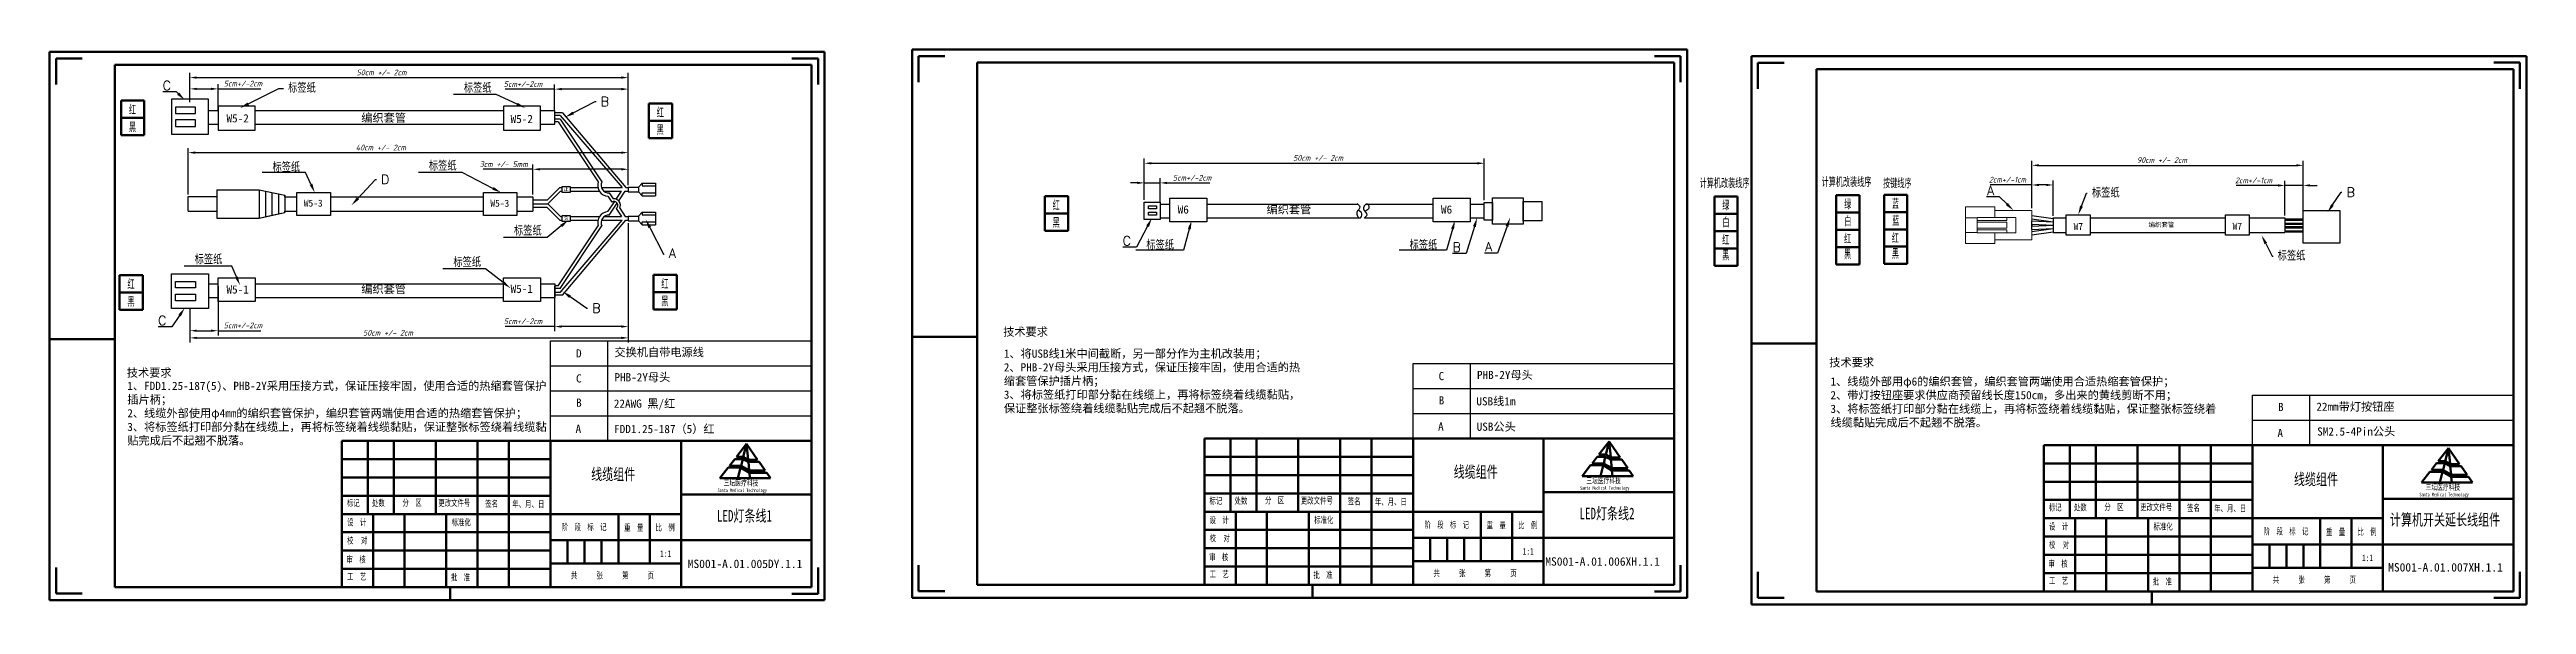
# Model space of a CAD drawing. Header units: millimetres. Extents: x 18449 to 19893, y 1703 to 2260.
# Drawn here: x 18450 to 19523, y 1703 to 1943 of the extents above; entities that cross this region are included whole.
import ezdxf
from ezdxf import colors
from ezdxf.entities.mleader import LeaderData, LeaderLine
from ezdxf.enums import TextEntityAlignment as Align
from ezdxf.math import Vec2, Vec3

# ---------------------------------------------------------------- set-up
doc = ezdxf.new("R2010")
doc.units = ezdxf.units.MM
doc.layers.add('1轮廓实线层', color=7, linetype='Continuous')
doc.layers.add('7标注层', color=4, linetype='Continuous')
doc.layers.add('dim', color=82, linetype='Continuous', lineweight=9)
doc.layers.add('总内框线', color=7, linetype='Continuous', lineweight=50)
doc.styles.add('GB', font='gbeitc.shx', dxfattribs={"bigfont": 'gbcbig.shx'})
doc.styles.add('SLDTEXTSTYLE1', font='TXT', dxfattribs={"width": 0.7})
doc.styles.get("Standard").update_dxf_attribs({"font": 'txt', "bigfont": 'gbcbig.shx'})
doc.styles.add('TXT08', font='txt.shx', dxfattribs={"width": 0.8, "bigfont": 'gbcbig.shx'})
doc.styles.add('宋体', font='')
doc.styles.get('宋体').set_extended_font_data('SimSun')
doc.dimstyles.new('GB', dxfattribs={"dimtxt": 2.5, "dimasz": 3, "dimexe": 2, "dimexo": 1, "dimgap": 1, "dimtad": 1, "dimtoh": 1, "dimdsep": 46, "dimtxsty": 'GB', "dimcen": 2.5, "dimclrd": 1, "dimclre": 3, "dimclrt": 6, "dimadec": 0, "dimazin": 0, "dimtfac": 1, "dimtmove": 0, "dimatfit": 3, "dimfxl": 4, "dimarcsym": 0})

msp = doc.modelspace()

# ---------------------------------------------------------------- texts
at = {"color": 6, "attachment_point": 1, "style": '宋体'}
for s, insert, char_height in [('W5-3', (18560.042, 1878.35), 3), ('W5-3', (18640.864, 1878.277), 3), ('正', (18672.66, 1883.716), 1.5), ('负', (18672.712, 1871.101), 1.5)]:
    msp.add_mtext_dynamic_manual_height_columns(s, width=24.58466, gutter_width=99.965, heights=[0], dxfattribs=dict(at, insert=insert, char_height=char_height))
at = {"layer": 'dim', "color": 6, "style": 'TXT08', "width": 0.8}
for s, height, p in [('红', 3.853, (18485.838, 1917.51)), ('黑', 3.853, (18485.838, 1909.875)), ('红', 3.853, (18714.447, 1916.278)), ('黑', 3.853, (18714.447, 1908.643)), ('计算机改装线序', 3.8535, (19228.265, 1886.174)), ('红', 3.853, (18885.963, 1876.107)), ('计算机改装线序', 3.8535, (19175.46, 1885.7)), ('绿', 3.853, (19176.002, 1876.103)), ('绿', 3.853, (19228.807, 1876.577)), ('按键线序', 3.8535, (19250.261, 1885.665)), ('蓝', 3.853, (19249.497, 1876.834)), ('黑', 3.853, (18885.963, 1868.472)), ('白', 3.853, (19176.091, 1868.735)), ('白', 3.853, (19228.895, 1869.21)), ('蓝', 3.853, (19249.586, 1869.467)), ('红', 3.853, (19175.954, 1861.15)), ('黑', 3.853, (19175.954, 1854.328)), ('红', 3.853, (19228.759, 1861.625)), ('黑', 3.853, (19228.759, 1854.803)), ('红', 3.853, (19249.449, 1861.881)), ('黑', 3.853, (19249.449, 1855.059)), ('红', 3.853, (18485.19, 1841.942)), ('黑', 3.853, (18485.19, 1834.307)), ('红', 3.853, (18716.434, 1842.083)), ('黑', 3.853, (18716.434, 1834.448))]:
    msp.add_text(s, height=height, dxfattribs=at).set_placement(p, align=Align.MIDDLE)
at = {"layer": '总内框线', "color": 6}
for s, insert, char_height, width, attachment_point, style in [('{\\fSimSun|b0|i0|c134|p2;W5-2}', (18526.558, 1911.734), 3.55114, 25.77022, 7, 'GB'), ('{\\fSimSun|b0|i0|c134|p2;编织套管}', (18584.945, 1911.595), 3.55114, 25.77022, 7, 'GB'), ('{\\fSimSun|b0|i0|c134|p2;W5-2}', (18649.618, 1911.445), 3.55114, 25.77022, 7, 'GB'), ('{\\fSimSun|b0|i0|c134|p2;W6}', (18938.577, 1875.863), 3.55114, 25.77022, 1, 'GB'), ('{\\fSimSun|b0|i0|c134|p2;编织套管}', (18977.067, 1875.883), 3.55114, 25.77022, 1, 'GB'), ('{\\fSimSun|b0|i0|c134|p2;W6}', (19052.62, 1875.863), 3.55114, 25.77022, 1, 'GB'), ('W7', (19326.66, 1868.268), 3, 132.12967, 1, '宋体'), ('编织套管', (19359.09, 1868.548), 2, 132.12967, 1, '宋体'), ('W7', (19395.539, 1868.368), 3, 132.12967, 1, '宋体'), ('{\\fSimSun|b0|i0|c134|p2;W5-1}', (18526.558, 1841.252), 3.55114, 25.77022, 1, 'GB'), ('{\\fSimSun|b0|i0|c134|p2;编织套管}', (18584.945, 1841.391), 3.55114, 25.77022, 1, 'GB'), ('{\\fSimSun|b0|i0|c134|p2;W5-1}', (18649.618, 1841.541), 3.55114, 25.77022, 1, 'GB'), ('{\\fSimSun|b0|i0|c134|p2;D}', (18677.978, 1813.564), 3.55114, 8.0267, 1, 'GB'), ('{\\fSimSun|b0|i0|c134|p2;交换机自带电源线}', (18694.601, 1814.056), 3.55114, 47.30749, 1, 'GB'), ('{\\fSimSun|b0|i0|c134|p2;技术要求}', (18862.985, 1822.917), 3.55114, 132.12967, 1, 'GB'), ('{\\fSimSun|b0|i0|c134|p54;1、将USB线1米中间截断，另一部分作为主机改装用；\\P2、PHB-2Y母头采用压接方式，保证压接牢固，使用合适的热缩套管保护插片柄；\\P3、将标签纸打印部分黏在线缆上，再将标签绕着线缆黏贴，保证整张标签绕着线缆黏贴完成后不起翘不脱落。}', (18863.276, 1813.462), 3.55114, 132.12967, 1, 'GB'), ('{\\fSimSun|b0|i0|c134|p2;技术要求}', (18483.386, 1805.197), 3.55114, 132.12967, 1, 'GB'), ('{\\fSimSun|b0|i0|c134|p2;C}', (18677.978, 1802.736), 3.55114, 8.0267, 1, 'GB'), ('{\\fSimSun|b0|i0|c134|p2;PHB-2Y母头}', (18694.601, 1803.229), 3.55114, 47.30749, 1, 'GB'), ('{\\fSimSun|b0|i0|c134|p2;C}', (19051.599, 1803.741), 3.55114, 8.0267, 1, 'GB'), ('{\\fSimSun|b0|i0|c134|p2;PHB-2Y母头}', (19068.222, 1804.234), 3.55114, 47.30749, 1, 'GB'), ('{\\fSimSun|b0|i0|c134|p2;技术要求}', (19220.82, 1809.646), 3.55114, 132.12967, 1, 'GB'), ('{\\fSimSun|b0|i0|c134|p54;1、FDD1.25-187(5)、PHB-2Y采用压接方式，保证压接牢固，使用合适的热缩套管保护插片柄；\\P2、线缆外部使用φ4mm的编织套管保护，编织套管两端使用合适的热缩套管保护；\\P3、将标签纸打印部分黏在线缆上，再将标签绕着线缆黏贴，保证整张标签绕着线缆黏贴完成后不起翘不脱落。}', (18483.596, 1799.501), 3.55114, 183.87008, 1, 'GB'), ('{\\fSimSun|b0|i0|c134|p2;B}', (18678.016, 1792.222), 3.55114, 8.0267, 1, 'GB'), ('{\\fSimSun|b0|i0|c134|p54;22AWG 黑/红}', (18694.349, 1791.825), 3.55114, 47.30749, 1, 'GB'), ('{\\fSimSun|b0|i0|c134|p2;B}', (19051.637, 1793.227), 3.55114, 8.0267, 1, 'GB'), ('{\\fSimSun|b0|i0|c134|p54;USB线1m}', (19067.97, 1792.83), 3.55114, 47.30749, 1, 'GB'), ('{\\fSimSun|b0|i0|c134|p54;1、线缆外部用φ6的编织套管，编织套管两端使用合适热缩套管保护；\\P2、带灯按钮座要求供应商预留线长度150cm，多出来的黄线剪断不用；\\P3、将标签纸打印部分黏在线缆上，再将标签绕着线缆黏贴，保证整张标签绕着线缆黏贴完成后不起翘不脱落。}', (19221.333, 1801.406), 3.55114, 169.10438, 1, 'GB'), ('{\\fSimSun|b0|i0|c134|p54;FDD1.25-187（5）红}', (18694.463, 1780.82), 3.55114, 63.7196, 1, 'GB'), ('{\\fSimSun|b0|i0|c134|p2;A}', (19051.379, 1781.926), 3.55114, 8.0267, 1, 'GB'), ('{\\fSimSun|b0|i0|c134|p54;USB公头}', (19068.084, 1781.825), 3.55114, 63.7196, 1, 'GB'), ('{\\fSimSun|b0|i0|c134|p2;B}', (19415.204, 1790.38), 3.55114, 8.0267, 1, 'GB'), ('{\\fSimSun|b0|i0|c134|p54;22mm带灯按钮座}', (19431.788, 1790.474), 3.55114, 47.30749, 1, 'GB'), ('{\\fSimSun|b0|i0|c134|p2;A}', (18677.758, 1780.921), 3.55114, 8.0267, 1, 'GB'), ('{\\fSimSun|b0|i0|c134|p2;A}', (19414.945, 1779.079), 3.55114, 8.0267, 1, 'GB'), ('{\\fSimSun|b0|i0|c134|p54;SM2.5-4Pin公头}', (19432.157, 1779.739), 3.55114, 64.25618, 1, 'GB'), ('{\\fSimSun|b0|i0|c134|p2;线缆组件}', (18684.517, 1761.995), 5, 94.62992, 1, 'SLDTEXTSTYLE1'), ('{\\fSimSun|b0|i0|c134|p2;线缆组件}', (19058.138, 1763), 5, 94.62992, 1, 'SLDTEXTSTYLE1'), ('{\\fSimSun|b0|i0|c134|p2;线缆组件}', (19422.101, 1759.807), 5, 94.62992, 1, 'SLDTEXTSTYLE1'), ('{\\fSimSun|b0|i0|c134|p2;分\u3000区}', (18602.772, 1748.553), 2.82588, 105.14436, 1, 'SLDTEXTSTYLE1'), ('{\\fSimSun|b0|i0|c134|p2;更改文件号}', (18618.297, 1748.491), 2.82588, 105.14436, 1, 'SLDTEXTSTYLE1'), ('{\\fSimSun|b0|i0|c134|p2;标记}', (18952.337, 1749.401), 2.82588, 105.14436, 1, 'SLDTEXTSTYLE1'), ('{\\fSimSun|b0|i0|c134|p2;处数}', (18963.212, 1749.418), 2.82588, 105.14436, 1, 'SLDTEXTSTYLE1'), ('{\\fSimSun|b0|i0|c134|p2;分\u3000区}', (18976.393, 1749.558), 2.82588, 105.14436, 1, 'SLDTEXTSTYLE1'), ('{\\fSimSun|b0|i0|c134|p2;更改文件号}', (18991.918, 1749.496), 2.82588, 105.14436, 1, 'SLDTEXTSTYLE1'), ('{\\fSimSun|b0|i0|c134|p2;签名}', (19012.247, 1749.204), 2.82588, 105.14436, 1, 'SLDTEXTSTYLE1'), ('{\\fSimSun|b0|i0|c134|p2;年、月、日}', (19023.996, 1748.985), 2.82588, 105.14436, 1, 'SLDTEXTSTYLE1'), ('{\\fSimSun|b0|i0|c134|p2;标记}', (18578.716, 1748.396), 2.82588, 105.14436, 1, 'SLDTEXTSTYLE1'), ('{\\fSimSun|b0|i0|c134|p2;设\u3000计}', (18578.783, 1740.098), 2.82588, 105.14436, 1, 'SLDTEXTSTYLE1'), ('{\\fSimSun|b0|i0|c134|p2;处数}', (18589.591, 1748.413), 2.82588, 105.14436, 1, 'SLDTEXTSTYLE1'), ('{\\fSimSun|b0|i0|c134|p2;标准化}', (18624.08, 1740.082), 2.82588, 105.14436, 1, 'SLDTEXTSTYLE1'), ('{\\fSimSun|b0|i0|c134|p2;签名}', (18638.626, 1748.199), 2.82588, 105.14436, 1, 'SLDTEXTSTYLE1'), ('{\\fSimSun|b0|i0|c134|p2;年、月、日}', (18650.375, 1747.98), 2.82588, 105.14436, 1, 'SLDTEXTSTYLE1'), ('{\\fSimSun|b0|i0|c134|p2;阶\u3000段\u3000标\u3000记}', (18671.799, 1738.01), 2.82588, 105.14436, 1, 'SLDTEXTSTYLE1'), ('{\\fSimSun|b0|i0|c134|p2;重\u3000量}', (18698.795, 1737.752), 2.82588, 105.14436, 1, 'SLDTEXTSTYLE1'), ('{\\fSimSun|b0|i0|c134|p2;比\u3000例}', (18712.418, 1737.83), 2.82588, 105.14436, 1, 'SLDTEXTSTYLE1'), ('{\\fSimSun|b0|i0|c134|p54;LED灯条线1}', (18739.001, 1744), 5, 94.62992, 1, 'SLDTEXTSTYLE1'), ('{\\fSimSun|b0|i0|c134|p2;设\u3000计}', (18952.404, 1741.103), 2.82588, 105.14436, 1, 'SLDTEXTSTYLE1'), ('{\\fSimSun|b0|i0|c134|p2;标准化}', (18997.702, 1741.087), 2.82588, 105.14436, 1, 'SLDTEXTSTYLE1'), ('{\\fSimSun|b0|i0|c134|p2;阶\u3000段\u3000标\u3000记}', (19045.42, 1739.015), 2.82588, 105.14436, 1, 'SLDTEXTSTYLE1'), ('{\\fSimSun|b0|i0|c134|p2;重\u3000量}', (19072.416, 1738.757), 2.82588, 105.14436, 1, 'SLDTEXTSTYLE1'), ('{\\fSimSun|b0|i0|c134|p2;比\u3000例}', (19086.039, 1738.835), 2.82588, 105.14436, 1, 'SLDTEXTSTYLE1'), ('{\\fSimSun|b0|i0|c134|p54;LED灯条线2}', (19112.622, 1745.005), 5, 94.62992, 1, 'SLDTEXTSTYLE1'), ('{\\fSimSun|b0|i0|c134|p2;标记}', (19315.903, 1746.554), 2.82588, 105.14436, 1, 'SLDTEXTSTYLE1'), ('{\\fSimSun|b0|i0|c134|p2;设\u3000计}', (19315.971, 1738.256), 2.82588, 105.14436, 1, 'SLDTEXTSTYLE1'), ('{\\fSimSun|b0|i0|c134|p2;处数}', (19326.779, 1746.57), 2.82588, 105.14436, 1, 'SLDTEXTSTYLE1'), ('{\\fSimSun|b0|i0|c134|p2;分\u3000区}', (19339.96, 1746.711), 2.82588, 105.14436, 1, 'SLDTEXTSTYLE1'), ('{\\fSimSun|b0|i0|c134|p2;更改文件号}', (19355.485, 1746.649), 2.82588, 105.14436, 1, 'SLDTEXTSTYLE1'), ('{\\fSimSun|b0|i0|c134|p2;标准化}', (19361.268, 1738.239), 2.82588, 105.14436, 1, 'SLDTEXTSTYLE1'), ('{\\fSimSun|b0|i0|c134|p2;签名}', (19375.813, 1746.357), 2.82588, 105.14436, 1, 'SLDTEXTSTYLE1'), ('{\\fSimSun|b0|i0|c134|p2;年、月、日}', (19387.563, 1746.138), 2.82588, 105.14436, 1, 'SLDTEXTSTYLE1'), ('{\\fSimSun|b0|i0|c134|p2;计算机开关延长线组件}', (19463.66, 1742.304), 5, 94.62992, 1, 'SLDTEXTSTYLE1'), ('{\\fSimSun|b0|i0|c134|p2;校  对}', (18578.783, 1732.186), 2.82588, 105.14436, 1, 'SLDTEXTSTYLE1'), ('{\\fSimSun|b0|i0|c134|p2;校  对}', (18952.404, 1733.191), 2.82588, 105.14436, 1, 'SLDTEXTSTYLE1'), ('{\\fSimSun|b0|i0|c134|p2;1:1}', (19088.001, 1727.532), 2.82588, 105.14436, 1, 'SLDTEXTSTYLE1'), ('{\\fSimSun|b0|i0|c134|p2;校  对}', (19315.971, 1730.344), 2.82588, 105.14436, 1, 'SLDTEXTSTYLE1'), ('{\\fSimSun|b0|i0|c134|p2;阶\u3000段\u3000标\u3000记}', (19408.987, 1736.168), 2.82588, 105.14436, 1, 'SLDTEXTSTYLE1'), ('{\\fSimSun|b0|i0|c134|p2;重\u3000量}', (19435.983, 1735.91), 2.82588, 105.14436, 1, 'SLDTEXTSTYLE1'), ('{\\fSimSun|b0|i0|c134|p2;比\u3000例}', (19449.606, 1735.988), 2.82588, 105.14436, 1, 'SLDTEXTSTYLE1'), ('{\\fSimSun|b0|i0|c134|p2;审\u3000核}', (18578.552, 1723.97), 2.82588, 105.14436, 1, 'SLDTEXTSTYLE1'), ('{\\fSimSun|b0|i0|c134|p2;工\u3000艺}', (18578.783, 1716.638), 2.82588, 105.14436, 1, 'SLDTEXTSTYLE1'), ('{\\fSimSun|b0|i0|c134|p2;批\u3000准}', (18623.735, 1716.279), 2.82588, 105.14436, 1, 'SLDTEXTSTYLE1'), ('{\\fSimSun|b0|i0|c134|p2;共\u3000\u3000\u3000张\u3000\u3000\u3000第\u3000\u3000\u3000页}', (18675.747, 1717.07), 2.82588, 105.14436, 1, 'SLDTEXTSTYLE1'), ('{\\fSimSun|b0|i0|c134|p2;1:1}', (18714.38, 1726.527), 2.82588, 105.14436, 1, 'SLDTEXTSTYLE1'), ('{\\fSimSun|b0|i0|c134|p54;\\W1;MS001-A.01.005DY.1.1}', (18726.337, 1722.509), 3.64963, 56.58093, 1, 'SLDTEXTSTYLE1'), ('{\\fSimSun|b0|i0|c134|p2;审\u3000核}', (18952.173, 1724.975), 2.82588, 105.14436, 1, 'SLDTEXTSTYLE1'), ('{\\fSimSun|b0|i0|c134|p2;工\u3000艺}', (18952.404, 1717.643), 2.82588, 105.14436, 1, 'SLDTEXTSTYLE1'), ('{\\fSimSun|b0|i0|c134|p2;批\u3000准}', (18997.356, 1717.284), 2.82588, 105.14436, 1, 'SLDTEXTSTYLE1'), ('{\\fSimSun|b0|i0|c134|p2;共\u3000\u3000\u3000张\u3000\u3000\u3000第\u3000\u3000\u3000页}', (19049.369, 1718.075), 2.82588, 105.14436, 1, 'SLDTEXTSTYLE1'), ('{\\fSimSun|b0|i0|c134|p54;\\W1;MS001-A.01.006XH.1.1}', (19097.813, 1723.514), 3.64963, 56.58093, 1, 'SLDTEXTSTYLE1'), ('{\\fSimSun|b0|i0|c134|p2;审\u3000核}', (19315.74, 1722.128), 2.82588, 105.14436, 1, 'SLDTEXTSTYLE1'), ('{\\fSimSun|b0|i0|c134|p2;1:1}', (19451.568, 1724.685), 2.82588, 105.14436, 1, 'SLDTEXTSTYLE1'), ('{\\fSimSun|b0|i0|c134|p54;\\W1;MS001-A.01.007XH.1.1}', (19462.91, 1720.994), 3.64963, 56.58093, 1, 'SLDTEXTSTYLE1'), ('{\\fSimSun|b0|i0|c134|p2;工\u3000艺}', (19315.971, 1714.796), 2.82588, 105.14436, 1, 'SLDTEXTSTYLE1'), ('{\\fSimSun|b0|i0|c134|p2;批\u3000准}', (19360.922, 1714.437), 2.82588, 105.14436, 1, 'SLDTEXTSTYLE1'), ('{\\fSimSun|b0|i0|c134|p2;共\u3000\u3000\u3000张\u3000\u3000\u3000第\u3000\u3000\u3000页}', (19412.935, 1715.228), 2.82588, 105.14436, 1, 'SLDTEXTSTYLE1')]:
    msp.add_mtext(s, dxfattribs=dict(at, insert=insert, char_height=char_height, width=width, attachment_point=attachment_point, style=style))
at = {"layer": '总内框线', "color": 5, "char_height": 1.55649, "attachment_point": 1, "style": 'SLDTEXTSTYLE1'}
for insert in [(18739.255, 1753.294), (19112.876, 1754.299), (19476.443, 1751.452)]:
    msp.add_mtext('Santa Medical Technology', dxfattribs=dict(at, insert=insert))
at = {"layer": '总内框线', "color": 5, "char_height": 2.54329, "width": 94.62992, "attachment_point": 1, "style": 'SLDTEXTSTYLE1'}
for insert in [(18741.952, 1756.996), (19115.573, 1758.001), (19479.14, 1755.154)]:
    msp.add_mtext('{\\fSimSun|b0|i0|c134|p2;三坛医疗科技}', dxfattribs=dict(at, insert=insert))

# ---------------------------------------------------------------- blocks, each defined once
blk = doc.blocks.new('*D348')
at = {"color": 3, "lineweight": -2, "transparency": 16777216}
for p, q in [((18924.1, 1878.3), (18924.1, 1896.1)), ((19071.4, 1878.1), (19071.4, 1896.1))]:
    blk.add_line(p, q, dxfattribs=at)
at = {"color": 1, "lineweight": -2, "transparency": 16777216}
blk.add_line((18927.1, 1894.1), (19068.4, 1894.1), dxfattribs=at)
at = {"color": 1, "transparency": 16777216}
for points in [[(18927.1, 1894.6), (18927.1, 1893.6), (18924.1, 1894.1)], [(19068.4, 1894.6), (19068.4, 1893.6), (19071.4, 1894.1)]]:
    blk.add_solid(points, dxfattribs=at)
at = {"layer": 'Defpoints', "color": 0, "transparency": 16777216}
for p in [(19071.4, 1894.1), (18924.1, 1877.3), (19071.4, 1877.1)]:
    blk.add_point(p, dxfattribs=at)
at = {"color": 6, "transparency": 16777216, "insert": (18999.4, 1896.4), "char_height": 2.5, "attachment_point": 5, "style": 'GB'}
blk.add_mtext('50cm +/- 2cm', dxfattribs=at)
blk = doc.blocks.new('*D349')
at = {"layer": '7标注层', "color": 1, "lineweight": -2, "transparency": 16777216}
for p, q in [((18921.1, 1885.6), (18918.1, 1885.6)), ((18924.1, 1885.6), (18931, 1885.6)), ((18934, 1885.6), (18952.5, 1885.6))]:
    blk.add_line(p, q, dxfattribs=at)
at = {"layer": '7标注层', "color": 3, "lineweight": -2, "transparency": 16777216}
for p, q in [((18924.1, 1878.3), (18924.1, 1887.6)), ((18931, 1877.4), (18931, 1887.6))]:
    blk.add_line(p, q, dxfattribs=at)
at = {"layer": '7标注层', "color": 1, "transparency": 16777216}
for points in [[(18921.1, 1886.1), (18921.1, 1885.1), (18924.1, 1885.6)], [(18934, 1886.1), (18934, 1885.1), (18931, 1885.6)]]:
    blk.add_solid(points, dxfattribs=at)
at = {"layer": 'Defpoints', "color": 0, "transparency": 16777216}
for p in [(18931, 1885.6), (18924.1, 1877.3), (18931, 1876.4)]:
    blk.add_point(p, dxfattribs=at)
at = {"layer": '7标注层', "color": 6, "transparency": 16777216, "insert": (18944.8, 1887.8), "char_height": 2.5, "attachment_point": 5, "style": 'GB'}
blk.add_mtext('5cm+/-2cm', dxfattribs=at)
blk = doc.blocks.new('*D350')
at = {"color": 3, "lineweight": -2, "transparency": 16777216}
for p, q in [((19308.6, 1874.7), (19308.6, 1895.2)), ((19426.1, 1871.7), (19426.1, 1895.2))]:
    blk.add_line(p, q, dxfattribs=at)
at = {"color": 1, "lineweight": -2, "transparency": 16777216}
blk.add_line((19311.6, 1893.2), (19423.1, 1893.2), dxfattribs=at)
at = {"color": 1, "transparency": 16777216}
for points in [[(19311.6, 1893.7), (19311.6, 1892.7), (19308.6, 1893.2)], [(19423.1, 1893.7), (19423.1, 1892.7), (19426.1, 1893.2)]]:
    blk.add_solid(points, dxfattribs=at)
at = {"layer": 'Defpoints', "color": 0, "transparency": 16777216}
for p in [(19426.1, 1893.2), (19308.6, 1873.7), (19426.1, 1870.7)]:
    blk.add_point(p, dxfattribs=at)
at = {"color": 6, "transparency": 16777216, "insert": (19364.9, 1895.5), "char_height": 2.5, "attachment_point": 5, "style": 'GB'}
blk.add_mtext('90cm +/- 2cm', dxfattribs=at)
blk = doc.blocks.new('*D351')
at = {"layer": '7标注层', "color": 1, "lineweight": -2, "transparency": 16777216}
for p, q in [((19415.2, 1884.5), (19397.1, 1884.5)), ((19426.1, 1884.5), (19418.2, 1884.5)), ((19429.1, 1884.5), (19432.1, 1884.5))]:
    blk.add_line(p, q, dxfattribs=at)
at = {"layer": '7标注层', "color": 3, "lineweight": -2, "transparency": 16777216}
for p, q in [((19418.2, 1871.5), (19418.2, 1886.5)), ((19426.1, 1871.7), (19426.1, 1886.5))]:
    blk.add_line(p, q, dxfattribs=at)
at = {"layer": '7标注层', "color": 1, "transparency": 16777216}
for points in [[(19415.2, 1885), (19415.2, 1884), (19418.2, 1884.5)], [(19429.1, 1885), (19429.1, 1884), (19426.1, 1884.5)]]:
    blk.add_solid(points, dxfattribs=at)
at = {"layer": 'Defpoints', "color": 0, "transparency": 16777216}
for p in [(19426.1, 1884.5), (19418.2, 1870.5), (19426.1, 1870.7)]:
    blk.add_point(p, dxfattribs=at)
at = {"layer": '7标注层', "color": 6, "transparency": 16777216, "insert": (19404.6, 1886.7), "char_height": 2.5, "attachment_point": 5, "style": 'GB'}
blk.add_mtext('2cm+/-1cm', dxfattribs=at)
blk = doc.blocks.new('*D352')
at = {"layer": '7标注层', "color": 1, "lineweight": -2, "transparency": 16777216}
for p, q in [((19308.6, 1884.7), (19290.5, 1884.7)), ((19314.8, 1884.7), (19311.6, 1884.7))]:
    blk.add_line(p, q, dxfattribs=at)
at = {"layer": '7标注层', "color": 3, "lineweight": -2, "transparency": 16777216}
for p, q in [((19308.6, 1874.7), (19308.6, 1886.7)), ((19317.8, 1871.3), (19317.8, 1886.7))]:
    blk.add_line(p, q, dxfattribs=at)
at = {"layer": '7标注层', "color": 1, "transparency": 16777216}
for points in [[(19311.6, 1885.2), (19311.6, 1884.2), (19308.6, 1884.7)], [(19314.8, 1885.2), (19314.8, 1884.2), (19317.8, 1884.7)]]:
    blk.add_solid(points, dxfattribs=at)
at = {"layer": 'Defpoints', "color": 0, "transparency": 16777216}
for p in [(19308.6, 1884.7), (19308.6, 1873.7), (19317.8, 1870.3)]:
    blk.add_point(p, dxfattribs=at)
at = {"layer": '7标注层', "color": 6, "transparency": 16777216, "insert": (19298, 1887), "char_height": 2.5, "attachment_point": 5, "style": 'GB'}
blk.add_mtext('2cm+/-1cm', dxfattribs=at)
blk = doc.blocks.new('*D376')
at = {"color": 3, "lineweight": -2, "transparency": 16777216}
for p, q in [((18510, 1880.6), (18510, 1900.7)), ((18700.6, 1884.6), (18700.6, 1900.7))]:
    blk.add_line(p, q, dxfattribs=at)
at = {"color": 1, "lineweight": -2, "transparency": 16777216}
blk.add_line((18513, 1898.7), (18697.6, 1898.7), dxfattribs=at)
at = {"color": 1, "transparency": 16777216}
for points in [[(18513, 1899.2), (18513, 1898.2), (18510, 1898.7)], [(18697.6, 1899.2), (18697.6, 1898.2), (18700.6, 1898.7)]]:
    blk.add_solid(points, dxfattribs=at)
at = {"layer": 'Defpoints', "color": 0, "transparency": 16777216}
for p in [(18700.6, 1898.7), (18510, 1879.6), (18700.6, 1883.6)]:
    blk.add_point(p, dxfattribs=at)
at = {"color": 6, "transparency": 16777216, "insert": (18593.4, 1900.9), "char_height": 2.5, "attachment_point": 5, "style": 'GB'}
blk.add_mtext('40cm +/- 2cm', dxfattribs=at)
blk = doc.blocks.new('*D377')
at = {"color": 1, "lineweight": -2, "transparency": 16777216}
for p, q in [((18659.3, 1891.5), (18637.7, 1891.5)), ((18697.6, 1891.5), (18662.3, 1891.5))]:
    blk.add_line(p, q, dxfattribs=at)
at = {"color": 3, "lineweight": -2, "transparency": 16777216}
for p, q in [((18659.3, 1880.6), (18659.3, 1893.5)), ((18700.6, 1884.8), (18700.6, 1893.5))]:
    blk.add_line(p, q, dxfattribs=at)
at = {"color": 1, "transparency": 16777216}
for points in [[(18662.3, 1892), (18662.3, 1891), (18659.3, 1891.5)], [(18697.6, 1892), (18697.6, 1891), (18700.6, 1891.5)]]:
    blk.add_solid(points, dxfattribs=at)
at = {"layer": 'Defpoints', "color": 0, "transparency": 16777216}
for p in [(18659.3, 1891.5), (18659.3, 1879.6), (18700.6, 1883.8)]:
    blk.add_point(p, dxfattribs=at)
at = {"color": 6, "transparency": 16777216, "insert": (18646.6, 1893.7), "char_height": 2.5, "attachment_point": 5, "style": 'GB'}
blk.add_mtext('3cm +/- 5mm', dxfattribs=at)
blk = doc.blocks.new('*D407')
at = {"color": 3, "lineweight": -2, "transparency": 16777216}
for p, q in [((18700.6, 1867.2), (18700.6, 1816.5)), ((18510.7, 1828), (18510.7, 1816.5))]:
    blk.add_line(p, q, dxfattribs=at)
at = {"color": 1, "lineweight": -2, "transparency": 16777216}
blk.add_line((18513.7, 1818.5), (18697.6, 1818.5), dxfattribs=at)
at = {"color": 1, "transparency": 16777216}
for points in [[(18513.7, 1819), (18513.7, 1818), (18510.7, 1818.5)], [(18697.6, 1819), (18697.6, 1818), (18700.6, 1818.5)]]:
    blk.add_solid(points, dxfattribs=at)
at = {"layer": 'Defpoints', "color": 0, "transparency": 16777216}
for p in [(18700.6, 1868.2), (18510.7, 1829), (18700.6, 1818.5)]:
    blk.add_point(p, dxfattribs=at)
at = {"color": 6, "transparency": 16777216, "insert": (18596.5, 1820.7), "char_height": 2.5, "attachment_point": 5, "style": 'GB'}
blk.add_mtext('50cm +/- 2cm', dxfattribs=at)
blk = doc.blocks.new('*D408')
at = {"layer": '7标注层', "color": 3, "lineweight": -2, "transparency": 16777216}
for p, q in [((18522.9, 1840.9), (18522.9, 1819.6)), ((18510.7, 1831.1), (18510.7, 1819.6))]:
    blk.add_line(p, q, dxfattribs=at)
at = {"layer": '7标注层', "color": 1, "lineweight": -2, "transparency": 16777216}
for p, q in [((18513.7, 1821.6), (18519.9, 1821.6)), ((18522.9, 1821.6), (18541.5, 1821.6))]:
    blk.add_line(p, q, dxfattribs=at)
at = {"layer": '7标注层', "color": 1, "transparency": 16777216}
for points in [[(18513.7, 1822.1), (18513.7, 1821.1), (18510.7, 1821.6)], [(18519.9, 1822.1), (18519.9, 1821.1), (18522.9, 1821.6)]]:
    blk.add_solid(points, dxfattribs=at)
at = {"layer": 'Defpoints', "color": 0, "transparency": 16777216}
for p in [(18522.9, 1841.9), (18510.7, 1832.1), (18522.9, 1821.6)]:
    blk.add_point(p, dxfattribs=at)
at = {"layer": '7标注层', "color": 6, "transparency": 16777216, "insert": (18533.7, 1823.9), "char_height": 2.5, "attachment_point": 5, "style": 'GB'}
blk.add_mtext('5cm+/-2cm', dxfattribs=at)
blk = doc.blocks.new('*D409')
at = {"layer": '7标注层', "color": 3, "lineweight": -2, "transparency": 16777216}
for p, q in [((18700.6, 1868.2), (18700.6, 1821.4)), ((18668.7, 1840.9), (18668.7, 1821.4))]:
    blk.add_line(p, q, dxfattribs=at)
at = {"layer": '7标注层', "color": 1, "lineweight": -2, "transparency": 16777216}
for p, q in [((18668.7, 1823.4), (18647.2, 1823.4)), ((18697.6, 1823.4), (18671.7, 1823.4))]:
    blk.add_line(p, q, dxfattribs=at)
at = {"layer": '7标注层', "color": 1, "transparency": 16777216}
for points in [[(18671.7, 1823.9), (18671.7, 1822.9), (18668.7, 1823.4)], [(18697.6, 1823.9), (18697.6, 1822.9), (18700.6, 1823.4)]]:
    blk.add_solid(points, dxfattribs=at)
at = {"layer": 'Defpoints', "color": 0, "transparency": 16777216}
for p in [(18700.6, 1869.2), (18668.7, 1841.9), (18700.6, 1823.4)]:
    blk.add_point(p, dxfattribs=at)
at = {"layer": '7标注层', "color": 6, "transparency": 16777216, "insert": (18655, 1825.7), "char_height": 2.5, "attachment_point": 5, "style": 'GB'}
blk.add_mtext('5cm+/-2cm', dxfattribs=at)
blk = doc.blocks.new('*D413')
at = {"color": 3, "lineweight": -2, "transparency": 16777216}
for p, q in [((18510.7, 1921.3), (18510.7, 1933.2)), ((18700.6, 1884.6), (18700.6, 1933.2))]:
    blk.add_line(p, q, dxfattribs=at)
at = {"color": 1, "lineweight": -2, "transparency": 16777216}
blk.add_line((18513.7, 1931.2), (18697.6, 1931.2), dxfattribs=at)
at = {"color": 1, "transparency": 16777216}
for points in [[(18513.7, 1931.7), (18513.7, 1930.7), (18510.7, 1931.2)], [(18697.6, 1931.7), (18697.6, 1930.7), (18700.6, 1931.2)]]:
    blk.add_solid(points, dxfattribs=at)
at = {"layer": 'Defpoints', "color": 0, "transparency": 16777216}
for p in [(18700.6, 1931.2), (18510.7, 1920.3), (18700.6, 1883.6)]:
    blk.add_point(p, dxfattribs=at)
at = {"color": 6, "transparency": 16777216, "insert": (18593.7, 1933.4), "char_height": 2.5, "attachment_point": 5, "style": 'GB'}
blk.add_mtext('50cm +/- 2cm', dxfattribs=at)
blk = doc.blocks.new('*D414')
at = {"layer": '7标注层', "color": 3, "lineweight": -2, "transparency": 16777216}
for p, q in [((18510.7, 1920.6), (18510.7, 1928.3)), ((18522.9, 1916.9), (18522.9, 1928.3))]:
    blk.add_line(p, q, dxfattribs=at)
at = {"layer": '7标注层', "color": 1, "lineweight": -2, "transparency": 16777216}
for p, q in [((18513.7, 1926.3), (18519.9, 1926.3)), ((18522.9, 1926.3), (18541.4, 1926.3))]:
    blk.add_line(p, q, dxfattribs=at)
at = {"layer": '7标注层', "color": 1, "transparency": 16777216}
for points in [[(18513.7, 1926.8), (18513.7, 1925.8), (18510.7, 1926.3)], [(18519.9, 1926.8), (18519.9, 1925.8), (18522.9, 1926.3)]]:
    blk.add_solid(points, dxfattribs=at)
at = {"layer": 'Defpoints', "color": 0, "transparency": 16777216}
for p in [(18522.9, 1926.3), (18510.7, 1919.6), (18522.9, 1915.9)]:
    blk.add_point(p, dxfattribs=at)
at = {"layer": '7标注层', "color": 6, "transparency": 16777216, "insert": (18533.7, 1928.6), "char_height": 2.5, "attachment_point": 5, "style": 'GB'}
blk.add_mtext('5cm+/-2cm', dxfattribs=at)
blk = doc.blocks.new('*D415')
at = {"layer": '7标注层', "color": 1, "lineweight": -2, "transparency": 16777216}
for p, q in [((18668.7, 1926.2), (18647.3, 1926.2)), ((18697.6, 1926.2), (18671.7, 1926.2))]:
    blk.add_line(p, q, dxfattribs=at)
at = {"layer": '7标注层', "color": 3, "lineweight": -2, "transparency": 16777216}
for p, q in [((18668.7, 1916.9), (18668.7, 1928.2)), ((18700.6, 1884.6), (18700.6, 1928.2))]:
    blk.add_line(p, q, dxfattribs=at)
at = {"layer": '7标注层', "color": 1, "transparency": 16777216}
for points in [[(18671.7, 1926.7), (18671.7, 1925.7), (18668.7, 1926.2)], [(18697.6, 1926.7), (18697.6, 1925.7), (18700.6, 1926.2)]]:
    blk.add_solid(points, dxfattribs=at)
at = {"layer": 'Defpoints', "color": 0, "transparency": 16777216}
for p in [(18700.6, 1926.2), (18668.7, 1915.9), (18700.6, 1883.6)]:
    blk.add_point(p, dxfattribs=at)
at = {"layer": '7标注层', "color": 6, "transparency": 16777216, "insert": (18655, 1928.4), "char_height": 2.5, "attachment_point": 5, "style": 'GB'}
blk.add_mtext('5cm+/-2cm', dxfattribs=at)

# ---------------------------------------------------------------- dimensions: what is measured, and where the dimension line sits
for base, p1, p2, text, picture, middle in [((18700.616, 1931.165), (18510.731, 1920.258), (18700.616, 1883.568), '50cm +/- 2cm', '*D413', (18593.697, 1931.165)), ((19071.363, 1894.11), (18924.087, 1877.288), (19071.363, 1877.073), '50cm +/- 2cm', '*D348', (18999.406, 1894.11)), ((19426.101, 1893.21), (19308.577, 1873.694), (19426.101, 1870.686), '90cm +/- 2cm', '*D350', (19364.877, 1893.21)), ((18700.616, 1818.479), (18510.731, 1828.999), (18700.616, 1868.188), '50cm +/- 2cm', '*D407', (18596.5, 1818.479))]:
    dim = msp.add_linear_dim(base=base, p1=p1, p2=p2, text=text, dimstyle='GB')
    dim.commit()
    dim.dimension.update_dxf_attribs({"geometry": picture, "text_midpoint": middle, "dimtype": 160})
for base, p1, p2, text, picture, middle in [((18700.616, 1898.696), (18509.984, 1879.64), (18700.616, 1883.568), '40cm +/- 2cm', '*D376', (18593.357, 1898.696)), ((18659.277, 1891.495), (18700.616, 1883.798), (18659.277, 1879.593), '3cm +/- 5mm', '*D377', (18646.557, 1891.495))]:
    dim = msp.add_linear_dim(base=base, p1=p1, p2=p2, text=text, dimstyle='GB', override={"dimscale": 0})
    dim.commit()
    dim.dimension.update_dxf_attribs({"geometry": picture, "text_midpoint": middle, "dimtype": 160})
at = {"layer": '7标注层'}
for base, p1, p2, text, picture, middle in [((18522.931, 1926.344), (18510.731, 1919.619), (18522.931, 1915.946), '5cm+/-2cm', '*D414', (18533.676, 1926.344)), ((18700.616, 1926.152), (18668.715, 1915.946), (18700.616, 1883.568), '5cm+/-2cm', '*D415', (18655.015, 1926.152)), ((19308.577, 1884.731), (19317.847, 1870.327), (19308.577, 1873.694), '2cm+/-1cm', '*D352', (19298.041, 1884.731)), ((19426.101, 1884.499), (19418.181, 1870.522), (19426.101, 1870.686), '2cm+/-1cm', '*D351', (19404.645, 1884.499)), ((18700.616, 1823.438), (18668.715, 1841.944), (18700.616, 1869.188), '5cm+/-2cm', '*D409', (18654.971, 1823.438)), ((18522.931, 1821.612), (18510.731, 1832.114), (18522.931, 1841.944), '5cm+/-2cm', '*D408', (18533.712, 1821.612))]:
    dim = msp.add_linear_dim(base=base, p1=p1, p2=p2, text=text, dimstyle='GB', dxfattribs=at)
    dim.commit()
    dim.dimension.update_dxf_attribs({"geometry": picture, "text_midpoint": middle, "dimtype": 160})
dim = msp.add_linear_dim(base=(18931.047, 1885.565), p1=(18924.087, 1877.288), p2=(18931.047, 1876.436), text='5cm+/-2cm', dimstyle='GB', dxfattribs=at)
dim.commit()
dim.dimension.update_dxf_attribs({"geometry": '*D349', "text_midpoint": (18944.792, 1887.815)})

# ---------------------------------------------------------------- linework, layer by layer
at = {"color": 3, "lineweight": 60}
for p, q in [((18490.961, 1921.25), (18480.928, 1921.25)), ((18480.928, 1906.25), (18480.928, 1921.25)), ((18490.961, 1906.25), (18490.961, 1921.25)), ((18490.961, 1913.75), (18480.928, 1913.75)), ((18719.57, 1920.018), (18709.537, 1920.018)), ((18709.537, 1905.018), (18709.537, 1920.018)), ((18719.57, 1912.518), (18709.537, 1912.518)), ((18719.57, 1905.018), (18719.57, 1920.018)), ((18490.961, 1906.25), (18480.928, 1906.25)), ((18719.57, 1905.018), (18709.537, 1905.018)), ((18891.085, 1879.847), (18881.053, 1879.847)), ((18881.053, 1864.847), (18881.053, 1879.847)), ((18891.085, 1864.847), (18891.085, 1879.847)), ((19171.044, 1879.764), (19171.044, 1872.264)), ((19171.044, 1879.764), (19171.044, 1872.264)), ((19181.076, 1879.764), (19171.044, 1879.764)), ((19181.076, 1879.764), (19181.076, 1872.264)), ((19223.848, 1880.238), (19223.848, 1872.738)), ((19223.848, 1880.238), (19223.848, 1872.738)), ((19233.881, 1880.238), (19223.848, 1880.238)), ((19233.881, 1880.238), (19233.881, 1872.738)), ((19244.539, 1880.495), (19244.539, 1872.995)), ((19244.539, 1880.495), (19244.539, 1872.995)), ((19254.571, 1880.495), (19244.539, 1880.495)), ((19254.571, 1880.495), (19254.571, 1872.995)), ((18891.085, 1872.347), (18881.053, 1872.347)), ((19171.044, 1849.764), (19171.044, 1872.264)), ((19171.044, 1872.264), (19171.044, 1857.264)), ((19181.076, 1872.264), (19171.044, 1872.264)), ((19171.044, 1849.764), (19171.044, 1872.264)), ((19181.076, 1849.764), (19181.076, 1872.264)), ((19181.076, 1872.264), (19181.076, 1857.264)), ((19223.848, 1850.238), (19223.848, 1872.738)), ((19223.848, 1872.738), (19223.848, 1857.738)), ((19233.881, 1872.738), (19223.848, 1872.738)), ((19223.848, 1850.238), (19223.848, 1872.738)), ((19233.881, 1850.238), (19233.881, 1872.738)), ((19233.881, 1872.738), (19233.881, 1857.738)), ((19244.539, 1850.495), (19244.539, 1872.995)), ((19244.539, 1872.995), (19244.539, 1857.995)), ((19254.571, 1872.995), (19244.539, 1872.995)), ((19244.539, 1850.495), (19244.539, 1872.995)), ((19254.571, 1850.495), (19254.571, 1872.995)), ((19254.571, 1872.995), (19254.571, 1857.995)), ((18891.085, 1864.847), (18881.053, 1864.847)), ((19181.076, 1864.764), (19171.044, 1864.764)), ((19181.076, 1857.264), (19171.044, 1857.264)), ((19233.881, 1865.238), (19223.848, 1865.238)), ((19233.881, 1857.738), (19223.848, 1857.738)), ((19254.571, 1865.495), (19244.539, 1865.495)), ((19254.571, 1857.995), (19244.539, 1857.995)), ((18490.313, 1845.682), (18480.28, 1845.682)), ((18480.28, 1830.682), (18480.28, 1845.682)), ((18490.313, 1830.682), (18490.313, 1845.682)), ((18721.556, 1845.823), (18711.524, 1845.823)), ((18711.524, 1830.823), (18711.524, 1845.823)), ((18721.556, 1830.823), (18721.556, 1845.823)), ((19181.076, 1849.764), (19171.044, 1849.764)), ((19233.881, 1850.238), (19223.848, 1850.238)), ((19254.571, 1850.495), (19244.539, 1850.495)), ((18490.313, 1838.182), (18480.28, 1838.182)), ((18721.556, 1838.323), (18711.524, 1838.323)), ((18490.313, 1830.682), (18480.28, 1830.682)), ((18721.556, 1830.823), (18711.524, 1830.823))]:
    msp.add_line(p, q, dxfattribs=at)
for p, q in [((18518.803, 1916.946), (18522.931, 1916.946)), ((18518.803, 1911.042), (18522.931, 1911.042)), ((18538.925, 1916.946), (18646.571, 1916.946)), ((18538.925, 1911.042), (18646.571, 1911.042)), ((18559.048, 1916.946), (18582.822, 1916.946)), ((18559.048, 1911.042), (18582.822, 1911.042)), ((18662.566, 1916.946), (18668.715, 1916.946)), ((18662.566, 1911.042), (18668.715, 1911.042)), ((18668.715, 1911.042), (18668.715, 1916.946)), ((18672.032, 1915.971), (18668.715, 1915.971)), ((18671.028, 1914.821), (18668.715, 1914.821)), ((18671.028, 1913.167), (18668.715, 1913.167)), ((18670.185, 1912.017), (18668.715, 1912.017)), ((18670.185, 1912.017), (18687.598, 1886.047)), ((18671.028, 1914.821), (18697.992, 1883.568)), ((18671.028, 1913.167), (18689.207, 1886.033)), ((18672.032, 1915.971), (18699.465, 1883.568)), ((18509.984, 1873.347), (18509.984, 1879.64)), ((18509.984, 1879.64), (18522.424, 1879.64)), ((18522.424, 1882.589), (18522.424, 1870.397)), ((18522.424, 1882.589), (18540.699, 1882.589)), ((18522.424, 1879.64), (18522.424, 1873.347)), ((18540.699, 1882.589), (18551.787, 1880.231)), ((18540.699, 1882.589), (18540.699, 1870.397)), ((18540.699, 1882.589), (18546.243, 1881.41)), ((18543.471, 1882), (18543.471, 1870.986)), ((18546.243, 1881.41), (18546.243, 1871.576)), ((18546.243, 1881.41), (18551.787, 1880.231)), ((18549.015, 1880.821), (18549.015, 1872.165)), ((18551.787, 1880.231), (18551.787, 1872.755)), ((18551.787, 1879.593), (18551.787, 1880.231)), ((18551.787, 1879.593), (18557.039, 1879.593)), ((18571.57, 1879.593), (18590.288, 1879.593)), ((18571.57, 1879.593), (18619.625, 1879.593)), ((18590.288, 1879.593), (18637.809, 1879.593)), ((18652.34, 1879.593), (18659.277, 1879.593)), ((18659.277, 1879.593), (18659.277, 1873.393)), ((18665.43, 1878.093), (18659.277, 1878.093)), ((18665.43, 1878.093), (18670.906, 1883.568)), ((18665.802, 1876.493), (18671.277, 1881.968)), ((18670.906, 1883.568), (18671.961, 1883.568)), ((18671.277, 1881.968), (18671.961, 1881.968)), ((18675.372, 1883.568), (18676.731, 1883.568)), ((18675.372, 1881.968), (18676.731, 1881.968)), ((18676.731, 1883.568), (18687.452, 1883.568)), ((18676.731, 1881.968), (18688.11, 1881.968)), ((18688.991, 1883.568), (18697.992, 1883.568)), ((18690.106, 1881.968), (18697.675, 1881.968)), ((18691.778, 1879.813), (18693.468, 1877.293)), ((18692.374, 1881.306), (18694.117, 1878.704)), ((18695.375, 1878.538), (18697.675, 1881.968)), ((18696.47, 1877.793), (18699.267, 1881.968)), ((18699.267, 1881.968), (18700.616, 1881.968)), ((18699.465, 1883.568), (18700.616, 1883.568)), ((18700.616, 1883.798), (18700.616, 1881.738)), ((18700.616, 1883.798), (18704.97, 1883.798)), ((18700.616, 1883.568), (18700.616, 1881.968)), ((18700.616, 1881.738), (18704.97, 1881.738)), ((18704.97, 1883.798), (18706.644, 1885.473)), ((18704.97, 1883.798), (18704.97, 1881.738)), ((18704.97, 1881.738), (18706.644, 1880.064)), ((18706.644, 1885.473), (18712.377, 1885.473)), ((18706.644, 1885.473), (18706.644, 1884.305)), ((18706.644, 1884.305), (18712.377, 1884.305)), ((18706.644, 1880.064), (18706.644, 1881.231)), ((18706.644, 1881.231), (18712.377, 1881.231)), ((18706.644, 1880.064), (18712.377, 1880.064)), ((18712.377, 1885.473), (18712.377, 1880.064)), ((18509.984, 1873.347), (18522.424, 1873.347)), ((18522.424, 1870.397), (18540.699, 1870.397)), ((18540.699, 1870.397), (18551.787, 1872.755)), ((18540.699, 1870.397), (18546.243, 1871.576)), ((18546.243, 1871.576), (18551.787, 1872.755)), ((18551.787, 1872.755), (18551.787, 1873.393)), ((18551.787, 1873.393), (18557.039, 1873.393)), ((18571.57, 1873.393), (18590.288, 1873.393)), ((18571.57, 1873.393), (18618.879, 1873.393)), ((18589.543, 1873.393), (18637.809, 1873.393)), ((18652.34, 1873.393), (18659.277, 1873.393)), ((18659.277, 1876.493), (18665.802, 1876.493)), ((18659.277, 1876.493), (18665.802, 1876.493)), ((18665.43, 1874.893), (18659.277, 1874.893)), ((18665.43, 1874.893), (18670.906, 1869.418)), ((18665.802, 1876.493), (18671.277, 1871.018)), ((18670.185, 1840.969), (18687.598, 1866.939)), ((18670.906, 1869.418), (18671.947, 1869.418)), ((18671.028, 1838.165), (18697.992, 1869.418)), ((18671.028, 1839.819), (18689.207, 1866.953)), ((18671.277, 1871.018), (18671.947, 1871.018)), ((18672.032, 1837.015), (18699.465, 1869.418)), ((18675.357, 1871.018), (18676.731, 1871.018)), ((18675.357, 1869.418), (18676.731, 1869.418)), ((18676.731, 1871.018), (18688.11, 1871.018)), ((18676.731, 1869.418), (18687.452, 1869.418)), ((18688.991, 1869.418), (18697.992, 1869.418)), ((18690.106, 1871.018), (18697.675, 1871.018)), ((18691.778, 1873.173), (18694.708, 1877.543)), ((18692.374, 1871.68), (18695.798, 1876.79)), ((18695.313, 1874.541), (18697.675, 1871.018)), ((18696.864, 1874.604), (18699.267, 1871.018)), ((18699.267, 1871.018), (18700.616, 1871.018)), ((18699.465, 1869.418), (18700.616, 1869.418)), ((18700.616, 1871.248), (18700.616, 1869.188)), ((18700.616, 1871.248), (18704.97, 1871.248)), ((18700.616, 1871.018), (18700.616, 1869.418)), ((18700.616, 1869.188), (18704.97, 1869.188)), ((18704.97, 1871.248), (18706.644, 1872.922)), ((18704.97, 1871.248), (18704.97, 1869.188)), ((18704.97, 1869.188), (18706.644, 1867.513)), ((18706.644, 1872.922), (18712.377, 1872.922)), ((18706.644, 1872.922), (18706.644, 1871.755)), ((18706.644, 1871.755), (18712.377, 1871.755)), ((18706.644, 1867.513), (18706.644, 1868.681)), ((18706.644, 1868.681), (18712.377, 1868.681)), ((18706.644, 1867.513), (18712.377, 1867.513)), ((18712.377, 1872.922), (18712.377, 1867.513)), ((18931.047, 1876.436), (18935.176, 1876.436)), ((18931.047, 1870.533), (18935.176, 1870.533)), ((18951.17, 1876.436), (18974.944, 1876.436)), ((18951.17, 1876.436), (19016.549, 1876.436)), ((18951.17, 1870.533), (18974.944, 1870.533)), ((18951.17, 1870.533), (19017.696, 1870.533)), ((19019.457, 1870.533), (19049.219, 1870.533)), ((19020.118, 1876.436), (19049.219, 1876.436)), ((19065.214, 1876.436), (19071.363, 1876.436)), ((19065.214, 1870.533), (19071.363, 1870.533)), ((19308.577, 1871.501), (19317.847, 1870.133)), ((19308.577, 1870.082), (19317.847, 1868.713)), ((19308.577, 1869.17), (19317.847, 1868.713)), ((19308.577, 1865.419), (19308.577, 1869.17)), ((19308.577, 1865.85), (19308.577, 1868.739)), ((19308.577, 1867.75), (19317.847, 1867.294)), ((19308.577, 1867.75), (19308.577, 1866.838)), ((19308.577, 1866.838), (19317.847, 1867.294)), ((19317.847, 1870.133), (19317.847, 1870.522)), ((19317.847, 1870.522), (19323.449, 1870.522)), ((19317.847, 1870.133), (19317.847, 1868.713)), ((19317.847, 1868.713), (19317.847, 1867.294)), ((19317.847, 1867.294), (19317.847, 1865.875)), ((19333.791, 1870.522), (19356.995, 1870.522)), ((19356.995, 1870.522), (19372.474, 1870.522)), ((19372.474, 1870.522), (19392.407, 1870.522)), ((19402.749, 1870.522), (19415.501, 1870.522)), ((19415.501, 1870.522), (19418.181, 1870.522)), ((19418.181, 1870.522), (19418.181, 1864.066)), ((19426.101, 1869.889), (19418.181, 1869.889)), ((19426.101, 1869.389), (19418.181, 1869.389)), ((19426.101, 1868.056), (19418.181, 1868.056)), ((19418.181, 1868.056), (19418.181, 1866.532)), ((19426.101, 1867.556), (19418.181, 1867.556)), ((19308.577, 1865.419), (19317.847, 1865.875)), ((19308.577, 1864.506), (19317.847, 1865.875)), ((19308.577, 1863.087), (19317.847, 1864.456)), ((19317.847, 1865.875), (19317.847, 1864.456)), ((19317.847, 1864.066), (19317.847, 1864.456)), ((19317.847, 1864.066), (19323.449, 1864.066)), ((19333.791, 1864.066), (19346.654, 1864.066)), ((19333.791, 1864.066), (19367.732, 1864.066)), ((19367.732, 1864.066), (19392.407, 1864.069)), ((19402.749, 1864.068), (19415.501, 1864.067)), ((19415.501, 1864.067), (19418.181, 1864.066)), ((19426.094, 1864.699), (19418.175, 1864.699)), ((19426.094, 1864.199), (19418.175, 1864.199)), ((19426.101, 1866.532), (19418.181, 1866.532)), ((19426.101, 1866.032), (19418.181, 1866.032)), ((18518.803, 1841.944), (18522.931, 1841.944)), ((18518.803, 1836.04), (18522.931, 1836.04)), ((18538.925, 1841.944), (18646.571, 1841.944)), ((18538.925, 1836.04), (18646.571, 1836.04)), ((18559.048, 1841.944), (18582.822, 1841.944)), ((18559.048, 1836.04), (18582.822, 1836.04)), ((18662.566, 1841.944), (18668.715, 1841.944)), ((18662.566, 1836.04), (18668.715, 1836.04)), ((18668.715, 1841.944), (18668.715, 1836.04)), ((18670.185, 1840.969), (18668.715, 1840.969)), ((18671.028, 1839.819), (18668.715, 1839.819)), ((18671.028, 1838.165), (18668.715, 1838.165)), ((18672.032, 1837.015), (18668.715, 1837.015)), ((18666.934, 1784.724), (18666.934, 1817.207)), ((18666.934, 1817.207), (18780.013, 1817.207)), ((18691.732, 1784.724), (18691.732, 1817.207)), ((18666.934, 1806.379), (18780.013, 1806.379)), ((18666.934, 1806.379), (18780.013, 1806.379)), ((19040.555, 1785.729), (19040.555, 1807.384)), ((19040.555, 1807.384), (19153.634, 1807.384)), ((19065.354, 1785.729), (19065.354, 1807.384)), ((18666.934, 1773.896), (18666.934, 1795.551)), ((18666.934, 1795.551), (18780.013, 1795.551)), ((18691.732, 1773.896), (18691.732, 1795.551)), ((19040.555, 1774.901), (19040.555, 1796.556)), ((19040.555, 1796.556), (19153.634, 1796.556)), ((19065.354, 1774.901), (19065.354, 1796.556)), ((19404.122, 1772.054), (19404.122, 1793.709)), ((19404.122, 1793.709), (19517.201, 1793.709)), ((19404.122, 1782.881), (19404.122, 1793.709)), ((19428.92, 1772.054), (19428.92, 1793.709)), ((19428.92, 1782.881), (19428.92, 1793.709)), ((18666.934, 1784.724), (18780.013, 1784.724)), ((19040.555, 1785.729), (19153.634, 1785.729)), ((19404.122, 1782.881), (19517.201, 1782.881))]:
    msp.add_line(p, q)
at = {"color": 7, "linetype": 'Continuous', "lineweight": 15}
for p, q in [((19279.777, 1870.494), (19279.777, 1875.294)), ((19279.777, 1875.294), (19292.577, 1875.294)), ((19284.897, 1870.494), (19279.777, 1870.494)), ((19279.777, 1870.494), (19279.777, 1864.094)), ((19297.697, 1870.654), (19284.897, 1870.654)), ((19284.897, 1870.654), (19284.897, 1869.374)), ((19284.897, 1869.374), (19297.697, 1869.374)), ((19284.897, 1868.574), (19284.897, 1869.374)), ((19297.697, 1868.574), (19284.897, 1868.574)), ((19284.897, 1868.574), (19284.897, 1866.014)), ((19292.577, 1870.654), (19292.577, 1875.294)), ((19308.577, 1873.694), (19292.577, 1873.694)), ((19297.697, 1870.654), (19301.697, 1870.654)), ((19297.697, 1869.374), (19297.697, 1870.654)), ((19297.697, 1866.014), (19297.697, 1868.574)), ((19301.697, 1863.934), (19301.697, 1870.654)), ((19308.577, 1873.694), (19308.577, 1860.894)), ((19279.777, 1859.294), (19279.777, 1864.094)), ((19279.777, 1864.094), (19284.897, 1864.094)), ((19279.777, 1859.294), (19292.577, 1859.294)), ((19284.897, 1866.014), (19297.697, 1866.014)), ((19284.897, 1865.214), (19284.897, 1866.014)), ((19297.697, 1865.214), (19284.897, 1865.214)), ((19284.897, 1865.214), (19284.897, 1863.934)), ((19284.897, 1863.934), (19297.697, 1863.934)), ((19292.577, 1859.294), (19292.577, 1863.934)), ((19308.577, 1860.894), (19292.577, 1860.894)), ((19297.697, 1863.934), (19297.697, 1865.214)), ((19297.697, 1863.934), (19301.697, 1863.934))]:
    msp.add_line(p, q, dxfattribs=at)
for points in [[(18502.733, 1906.73), (18518.728, 1906.73), (18518.728, 1921.78), (18502.733, 1921.78)], [(18504.434, 1910.031), (18513.074, 1910.031), (18513.074, 1912.873), (18504.434, 1912.873)], [(18504.539, 1915.611), (18513.179, 1915.611), (18513.179, 1918.453), (18504.539, 1918.453)], [(18522.931, 1908.481), (18538.925, 1908.481), (18538.925, 1918.804), (18522.931, 1918.804)], [(18646.571, 1908.481), (18662.566, 1908.481), (18662.566, 1918.804), (18646.571, 1918.804)], [(18557.039, 1881.402), (18571.57, 1881.402), (18571.57, 1871.485), (18557.039, 1871.485)], [(18637.809, 1881.402), (18652.34, 1881.402), (18652.34, 1871.485), (18637.809, 1871.485)], [(18671.961, 1884.071), (18675.372, 1884.071), (18675.372, 1881.488), (18671.961, 1881.488)], [(18935.176, 1878.997), (18951.17, 1878.997), (18951.17, 1868.674), (18935.176, 1868.674)], [(19049.219, 1878.997), (19065.214, 1878.997), (19065.214, 1868.674), (19049.219, 1868.674)], [(19074.976, 1879.171), (19088.266, 1879.171), (19088.266, 1867.701), (19074.976, 1867.701)], [(18671.947, 1871.484), (18675.357, 1871.484), (18675.357, 1868.902), (18671.947, 1868.902)], [(18924.087, 1877.288), (18930.973, 1877.288), (18930.973, 1869.746), (18924.087, 1869.746)], [(18925.963, 1875.663), (18929.391, 1875.663), (18929.391, 1874.44), (18925.963, 1874.44)], [(18925.963, 1872.885), (18929.391, 1872.885), (18929.391, 1871.662), (18925.963, 1871.662)], [(19071.363, 1877.073), (19074.976, 1877.073), (19074.976, 1869.473), (19071.363, 1869.473)], [(19088.266, 1877.557), (19096.258, 1877.557), (19096.258, 1869.124), (19088.266, 1869.124)], [(19323.449, 1871.77), (19333.791, 1871.77), (19333.791, 1862.912), (19323.449, 1862.912)], [(19392.407, 1871.773), (19402.749, 1871.773), (19402.749, 1862.914), (19392.407, 1862.914)], [(18502.733, 1846.256), (18518.728, 1846.256), (18518.728, 1831.206), (18502.733, 1831.206)], [(18504.434, 1842.955), (18513.074, 1842.955), (18513.074, 1840.113), (18504.434, 1840.113)], [(18504.539, 1837.375), (18513.179, 1837.375), (18513.179, 1834.533), (18504.539, 1834.533)], [(18522.931, 1844.505), (18538.925, 1844.505), (18538.925, 1834.182), (18522.931, 1834.182)], [(18646.571, 1844.505), (18662.566, 1844.505), (18662.566, 1834.182), (18646.571, 1834.182)]]:
    msp.add_lwpolyline(points, close=True)
at = {"color": 5}
msp.add_lwpolyline([(19426.101, 1873.61), (19441.968, 1873.61), (19441.968, 1859.438), (19426.101, 1859.438)], close=True, dxfattribs=at)
for centre, radius, start, end in [((18692.087, 1884.539), 4.736, 161.431486, 266.25165), ((18692.087, 1884.539), 3.245, 152.573589, 275.068481), ((18694.39, 1875.917), 2.801, 332.05065, 95.591421), ((18692.087, 1868.447), 4.736, 93.74835, 198.568514), ((18692.087, 1868.447), 3.245, 84.931519, 207.426411), ((18694.39, 1875.917), 1.657, 303.841568, 123.841568)]:
    msp.add_arc(centre, radius, start, end)
at = {"layer": '1轮廓实线层'}
for points in [[(19016.323, 1876.613), (19017.507, 1875.254), (19016.191, 1872.93), (19016.498, 1871.221), (19017.49, 1870.467), (19018.341, 1872.185), (19016.674, 1873.719)], [(19019.38, 1870.476), (19020.582, 1871.8), (19019.266, 1874.123), (19019.573, 1875.833), (19020.582, 1876.604), (19021.416, 1874.868), (19019.749, 1873.334)]]:
    msp.add_spline(points, degree=3, dxfattribs=at)
at = {"layer": '总内框线', "color": 4}
for p, q in [((18449.907, 1942.318), (18785.621, 1942.318)), ((18449.907, 1704.945), (18449.907, 1942.318)), ((18785.621, 1942.318), (18785.621, 1704.945)), ((18823.528, 1943.323), (19159.242, 1943.323)), ((18823.528, 1705.95), (18823.528, 1943.323)), ((19159.242, 1943.323), (19159.242, 1705.95)), ((19187.094, 1940.476), (19522.808, 1940.476)), ((19187.094, 1703.102), (19187.094, 1940.476)), ((19522.808, 1940.476), (19522.808, 1703.102)), ((19159.242, 1705.95), (18823.528, 1705.95)), ((18785.621, 1704.945), (18449.907, 1704.945)), ((19522.808, 1703.102), (19187.094, 1703.102))]:
    msp.add_line(p, q, dxfattribs=at)
at = {"layer": '总内框线'}
for p, q in [((18452.733, 1939.492), (18464.036, 1939.492)), ((18452.733, 1939.492), (18452.733, 1928.189)), ((18478.165, 1936.666), (18779.969, 1936.666)), ((18478.165, 1710.596), (18478.165, 1936.666)), ((18782.81, 1939.498), (18771.507, 1939.498)), ((18779.969, 1936.666), (18779.969, 1710.596)), ((18782.81, 1939.498), (18782.81, 1928.195)), ((18826.354, 1940.497), (18837.657, 1940.497)), ((18826.354, 1940.497), (18826.354, 1929.194)), ((18851.787, 1937.671), (19153.59, 1937.671)), ((18851.787, 1711.601), (18851.787, 1937.671)), ((19156.431, 1940.503), (19145.128, 1940.503)), ((19153.59, 1937.671), (19153.59, 1711.601)), ((19156.431, 1940.503), (19156.431, 1929.2)), ((19189.92, 1937.65), (19201.224, 1937.65)), ((19189.92, 1937.65), (19189.92, 1926.346)), ((19215.353, 1934.824), (19517.157, 1934.824)), ((19215.353, 1708.754), (19215.353, 1934.824)), ((19519.998, 1937.656), (19508.694, 1937.656)), ((19517.157, 1934.824), (19517.157, 1708.754)), ((19519.998, 1937.656), (19519.998, 1926.352)), ((18449.907, 1817.98), (18478.165, 1817.98)), ((18823.528, 1818.985), (18851.787, 1818.985)), ((19187.094, 1816.137), (19215.353, 1816.137)), ((18576.506, 1773.896), (18779.969, 1773.896)), ((18576.506, 1710.596), (18576.506, 1773.896)), ((18587.809, 1773.896), (18587.809, 1742.246)), ((18599.113, 1773.896), (18599.113, 1742.246)), ((18617.199, 1773.896), (18617.199, 1742.246)), ((18635.284, 1773.896), (18635.284, 1742.246)), ((18648.848, 1773.896), (18648.848, 1710.596)), ((18666.934, 1773.896), (18666.934, 1710.596)), ((18723.451, 1710.596), (18723.451, 1773.896)), ((18779.969, 1773.896), (18779.969, 1710.596)), ((18950.127, 1774.901), (19153.59, 1774.901)), ((18950.127, 1711.601), (18950.127, 1774.901)), ((18961.431, 1774.901), (18961.431, 1743.251)), ((18972.734, 1774.901), (18972.734, 1743.251)), ((18990.82, 1774.901), (18990.82, 1743.251)), ((19008.905, 1774.901), (19008.905, 1743.251)), ((19022.47, 1774.901), (19022.47, 1711.601)), ((19040.555, 1774.901), (19040.555, 1711.601)), ((19097.073, 1711.601), (19097.073, 1774.901)), ((19153.59, 1774.901), (19153.59, 1711.601)), ((19313.694, 1772.054), (19517.157, 1772.054)), ((19313.694, 1708.754), (19313.694, 1772.054)), ((19324.997, 1772.054), (19324.997, 1740.404)), ((19336.301, 1772.054), (19336.301, 1740.404)), ((19354.386, 1772.054), (19354.386, 1740.404)), ((19372.472, 1772.054), (19372.472, 1740.404)), ((19386.036, 1772.054), (19386.036, 1708.754)), ((19404.122, 1772.054), (19404.122, 1708.754)), ((19460.639, 1708.754), (19460.639, 1772.054)), ((19517.157, 1772.054), (19517.157, 1708.754)), ((18576.506, 1765.983), (18666.934, 1765.983)), ((18950.127, 1766.988), (19040.555, 1766.988)), ((19313.694, 1764.141), (19404.122, 1764.141)), ((18576.506, 1758.071), (18666.934, 1758.071)), ((18576.506, 1750.159), (18666.934, 1750.159)), ((18723.451, 1750.724), (18779.969, 1750.724)), ((18950.127, 1759.076), (19040.555, 1759.076)), ((18950.127, 1751.164), (19040.555, 1751.164)), ((19097.073, 1751.729), (19153.59, 1751.729)), ((19313.694, 1756.229), (19404.122, 1756.229)), ((19460.639, 1748.881), (19517.157, 1748.881)), ((18576.506, 1742.246), (18723.451, 1742.246)), ((18590.07, 1742.246), (18590.07, 1710.596)), ((18603.634, 1742.246), (18603.634, 1710.596)), ((18621.72, 1742.246), (18621.72, 1710.596)), ((18635.284, 1742.246), (18635.284, 1710.596)), ((18696.323, 1720.769), (18696.323, 1742.246)), ((18709.887, 1720.769), (18709.887, 1742.246)), ((18950.127, 1743.251), (19097.073, 1743.251)), ((18963.691, 1743.251), (18963.691, 1711.601)), ((18977.256, 1743.251), (18977.256, 1711.601)), ((18995.341, 1743.251), (18995.341, 1711.601)), ((19008.905, 1743.251), (19008.905, 1711.601)), ((19069.944, 1721.774), (19069.944, 1743.251)), ((19083.508, 1721.774), (19083.508, 1743.251)), ((19313.694, 1748.316), (19404.122, 1748.316)), ((19313.694, 1740.404), (19460.639, 1740.404)), ((19327.258, 1740.404), (19327.258, 1708.754)), ((19340.822, 1740.404), (19340.822, 1708.754)), ((19358.908, 1740.404), (19358.908, 1708.754)), ((19372.472, 1740.404), (19372.472, 1708.754)), ((19433.511, 1718.927), (19433.511, 1740.404)), ((19447.075, 1718.927), (19447.075, 1740.404)), ((18576.506, 1734.334), (18666.934, 1734.334)), ((18666.934, 1730.943), (18723.451, 1730.943)), ((18674.281, 1730.943), (18674.281, 1720.769)), ((18681.629, 1730.943), (18681.629, 1720.769)), ((18688.976, 1730.943), (18688.976, 1720.769)), ((18723.451, 1730.943), (18779.969, 1730.943)), ((18950.127, 1735.339), (19040.555, 1735.339)), ((18950.127, 1727.426), (19040.555, 1727.426)), ((19040.555, 1731.948), (19097.073, 1731.948)), ((19047.902, 1731.948), (19047.902, 1721.774)), ((19055.25, 1731.948), (19055.25, 1721.774)), ((19062.597, 1731.948), (19062.597, 1721.774)), ((19097.073, 1731.948), (19153.59, 1731.948)), ((19313.694, 1732.491), (19404.122, 1732.491)), ((19404.122, 1729.1), (19460.639, 1729.1)), ((19411.469, 1729.1), (19411.469, 1718.927)), ((19418.816, 1729.1), (19418.816, 1718.927)), ((19426.164, 1729.1), (19426.164, 1718.927)), ((19460.639, 1729.1), (19517.157, 1729.1)), ((18452.733, 1707.77), (18452.733, 1719.074)), ((18576.506, 1726.421), (18666.934, 1726.421)), ((18576.506, 1718.509), (18666.934, 1718.509)), ((18666.934, 1720.769), (18723.451, 1720.769)), ((18782.81, 1707.764), (18782.81, 1719.068)), ((18826.354, 1708.775), (18826.354, 1720.079)), ((18950.127, 1719.514), (19040.555, 1719.514)), ((19040.555, 1721.774), (19097.073, 1721.774)), ((19156.431, 1708.769), (19156.431, 1720.073)), ((19189.92, 1705.928), (19189.92, 1717.232)), ((19313.694, 1724.579), (19404.122, 1724.579)), ((19313.694, 1716.666), (19404.122, 1716.666)), ((19404.122, 1718.927), (19460.639, 1718.927)), ((19519.998, 1705.922), (19519.998, 1717.226)), ((18452.733, 1707.77), (18464.036, 1707.77)), ((18779.969, 1710.596), (18478.165, 1710.596)), ((18779.969, 1710.596), (18576.506, 1710.596)), ((18623.415, 1710.596), (18623.415, 1704.945)), ((18782.81, 1707.764), (18771.507, 1707.764)), ((18826.354, 1708.775), (18837.657, 1708.775)), ((19153.59, 1711.601), (18851.787, 1711.601)), ((19153.59, 1711.601), (18950.127, 1711.601)), ((18997.037, 1711.601), (18997.037, 1705.95)), ((19156.431, 1708.769), (19145.128, 1708.769)), ((19189.92, 1705.928), (19201.224, 1705.928)), ((19517.157, 1708.754), (19215.353, 1708.754)), ((19517.157, 1708.754), (19313.694, 1708.754)), ((19360.603, 1708.754), (19360.603, 1703.102)), ((19519.998, 1705.922), (19508.694, 1705.922))]:
    msp.add_line(p, q, dxfattribs=at)
at = {"layer": '总内框线', "color": 1}
for p, q in [((18751.824, 1772.608), (18747.428, 1766.97)), ((18751.824, 1772.608), (18750.417, 1766.944)), ((18756.635, 1765.73), (18751.824, 1772.608)), ((18751.824, 1772.608), (18752.503, 1765.809)), ((19125.445, 1773.613), (19121.049, 1767.975)), ((19125.445, 1773.613), (19124.038, 1767.949)), ((19130.256, 1766.735), (19125.445, 1773.613)), ((19125.445, 1773.613), (19126.124, 1766.814)), ((19489.011, 1770.765), (19484.615, 1765.128)), ((19489.011, 1770.765), (19487.605, 1765.102)), ((19493.823, 1763.888), (19489.011, 1770.765)), ((19489.011, 1770.765), (19489.691, 1763.967)), ((18743.806, 1762.326), (18740.196, 1757.696)), ((18743.806, 1762.326), (18749.242, 1762.326)), ((18746.715, 1766.056), (18744.453, 1763.155)), ((18744.453, 1763.155), (18749.467, 1763.155)), ((18746.715, 1766.056), (18750.155, 1766.056)), ((18747.428, 1766.97), (18750.37, 1766.97)), ((18749.266, 1762.312), (18748.12, 1757.696)), ((18749.242, 1762.326), (18753.045, 1760.123)), ((18749.467, 1763.155), (18753.093, 1761.084)), ((18750.192, 1766.037), (18749.475, 1763.15)), ((18750.155, 1766.056), (18752.561, 1764.812)), ((18750.37, 1766.97), (18752.648, 1765.73)), ((18752.561, 1764.812), (18757.277, 1764.812)), ((18752.602, 1764.812), (18752.968, 1761.156)), ((18752.648, 1765.73), (18756.635, 1765.73)), ((18753.045, 1760.123), (18760.558, 1760.123)), ((18753.071, 1760.123), (18753.313, 1757.696)), ((18753.093, 1761.084), (18759.886, 1761.084)), ((18759.886, 1761.084), (18757.277, 1764.812)), ((18762.256, 1757.696), (18760.558, 1760.123)), ((19117.428, 1763.331), (19113.817, 1758.701)), ((19117.428, 1763.331), (19122.863, 1763.331)), ((19120.336, 1767.061), (19118.074, 1764.16)), ((19118.074, 1764.16), (19123.089, 1764.16)), ((19120.336, 1767.061), (19123.777, 1767.061)), ((19121.049, 1767.975), (19123.991, 1767.975)), ((19122.888, 1763.317), (19121.741, 1758.701)), ((19122.863, 1763.331), (19126.666, 1761.128)), ((19123.089, 1764.16), (19126.714, 1762.089)), ((19123.813, 1767.042), (19123.096, 1764.155)), ((19123.777, 1767.061), (19126.183, 1765.817)), ((19123.991, 1767.975), (19126.269, 1766.735)), ((19126.183, 1765.817), (19130.899, 1765.817)), ((19126.224, 1765.817), (19126.589, 1762.161)), ((19126.269, 1766.735), (19130.256, 1766.735)), ((19126.666, 1761.128), (19134.179, 1761.128)), ((19126.692, 1761.128), (19126.934, 1758.701)), ((19126.714, 1762.089), (19133.507, 1762.089)), ((19133.507, 1762.089), (19130.899, 1765.817)), ((19135.877, 1758.701), (19134.179, 1761.128)), ((19480.994, 1760.484), (19477.384, 1755.854)), ((19480.994, 1760.484), (19486.43, 1760.484)), ((19483.903, 1764.214), (19481.64, 1761.312)), ((19481.64, 1761.312), (19486.655, 1761.312)), ((19483.903, 1764.214), (19487.343, 1764.214)), ((19484.615, 1765.128), (19487.557, 1765.128)), ((19486.454, 1760.47), (19485.308, 1755.854)), ((19486.43, 1760.484), (19490.232, 1758.281)), ((19486.655, 1761.312), (19490.281, 1759.242)), ((19487.379, 1764.195), (19486.662, 1761.308)), ((19487.343, 1764.214), (19489.749, 1762.97)), ((19487.557, 1765.128), (19489.835, 1763.888)), ((19489.749, 1762.97), (19494.465, 1762.97)), ((19489.79, 1762.97), (19490.155, 1759.314)), ((19489.835, 1763.888), (19493.823, 1763.888)), ((19497.073, 1759.242), (19494.465, 1762.97)), ((18740.196, 1757.696), (18762.256, 1757.696)), ((19113.817, 1758.701), (19135.877, 1758.701)), ((19477.384, 1755.854), (19499.444, 1755.854)), ((19490.232, 1758.281), (19497.746, 1758.281)), ((19490.259, 1758.281), (19490.501, 1755.854)), ((19490.281, 1759.242), (19497.073, 1759.242)), ((19499.444, 1755.854), (19497.746, 1758.281))]:
    msp.add_line(p, q, dxfattribs=at)

msp.set_redraw_order([(e.dxf.handle, doc.entitydb.next_handle()) for e in msp.query("TEXT MTEXT ATTDEF DIMENSION ARC_DIMENSION")])  # texts and dimensions are drawn at this point

# ---------------------------------------------------------------- leaders
ml = msp.add_multileader_mtext('Standard')
ml.set_content('C', color=256)
ml.set_leader_properties()
ml.build(insert=Vec2(0, 0))
ml.multileader.update_dxf_attribs({"text_right_attachment_type": 6, "dogleg_length": 0.36})
ctx = ml.context
ctx.base_point, ctx.plane_origin = Vec3(18497.84, 1927.756), Vec3(18508.499, 1921.522)
ctx.right_attachment, ctx.text_align_type = 6, 2
notes = []
notes.append((ctx, [(0, (1, 1, 0), (18504.867, 1924.956), (-1, 0), 0.36, [(0, [(18508.499, 1921.522)], 0, [])])]))
ctx.mtext.insert, ctx.mtext.alignment, ctx.mtext.flow_direction = Vec3(18502.507, 1929.756), 3, 5
ml = msp.add_multileader_mtext('Standard')
ml.set_content('标签纸', color=256)
ml.set_leader_properties()
ml.build(insert=Vec2(0, 0))
ml.multileader.update_dxf_attribs({"text_right_attachment_type": 6, "dogleg_length": 0.36})
ctx = ml.context
ctx.base_point, ctx.plane_origin = Vec3(18551.229, 1926.537), Vec3(18532.418, 1918.033)
ctx.right_attachment = 6
notes.append((ctx, [(1, (1, 1, 0), (18549.187, 1926.537), (1, 0), 2.042, [(0, [(18532.418, 1918.033)], 0, [])])]))
ctx.mtext.insert, ctx.mtext.flow_direction = Vec3(18553.229, 1928.647), 5
ml = msp.add_multileader_mtext('Standard')
ml.set_content('标签纸', color=256)
ml.set_leader_properties()
ml.build(insert=Vec2(0, 0))
ml.multileader.update_dxf_attribs({"text_right_attachment_type": 6, "dogleg_length": 0.36})
ctx = ml.context
ctx.base_point, ctx.plane_origin = Vec3(18631.131, 1926.532), Vec3(18656.059, 1918.033)
ctx.right_attachment, ctx.text_align_type = 6, 2
notes.append((ctx, [(0, (1, 1, 0), (18643.381, 1923.843), (-1, 0), 1.236470653957307e-12, [(0, [(18656.059, 1918.033)], 0, [])])]))
ctx.mtext.insert, ctx.mtext.alignment, ctx.mtext.flow_direction = Vec3(18641.381, 1928.643), 3, 5
ml = msp.add_multileader_mtext('Standard')
ml.set_content('B', color=256)
ml.set_leader_properties()
ml.build(insert=Vec2(0, 0))
ml.multileader.update_dxf_attribs({"text_right_attachment_type": 6, "dogleg_length": 0.36})
ctx = ml.context
ctx.base_point, ctx.plane_origin = Vec3(18686.65, 1920.819), Vec3(18682.229, 1920.251)
ctx.right_attachment = 6
notes.append((ctx, [(1, (1, 1, 0), (18686.29, 1920.819), (1, 0), 0.36, [(0, [(18673.234, 1914.058)], 0, [])])]))
ctx.mtext.insert, ctx.mtext.flow_direction = Vec3(18688.65, 1922.819), 5
ml = msp.add_multileader_mtext('Standard')
ml.set_content('标签纸', color=256)
ml.set_leader_properties()
ml.build(insert=Vec2(0, 0))
ml.multileader.update_dxf_attribs({"text_right_attachment_type": 6, "dogleg_length": 0.36})
ctx = ml.context
ctx.base_point, ctx.plane_origin = Vec3(18548.237, 1892.824), Vec3(18566.957, 1876.549)
ctx.right_attachment, ctx.text_align_type = 6, 2
notes.append((ctx, [(0, (1, 1, 0), (18560.847, 1890.135), (-1, 0), 0.36, [(0, [(18564.774, 1881.402)], 0, [])])]))
ctx.mtext.insert, ctx.mtext.alignment, ctx.mtext.flow_direction = Vec3(18558.487, 1894.355), 3, 5
ml = msp.add_multileader_mtext('Standard')
ml.set_content('D', color=256)
ml.set_leader_properties()
ml.build(insert=Vec2(0, 0))
ml.multileader.update_dxf_attribs({"text_right_attachment_type": 6, "dogleg_length": 0.36})
ctx = ml.context
ctx.base_point, ctx.plane_origin = Vec3(18591.487, 1887.124), Vec3(18584.373, 1860.256)
ctx.right_attachment = 6
notes.append((ctx, [(1, (1, 1, 0), (18591.127, 1887.124), (1, 0), 0.36, [(0, [(18580.714, 1875.911)], 0, [])])]))
ctx.mtext.insert, ctx.mtext.flow_direction = Vec3(18593.487, 1889.124), 5
ml = msp.add_multileader_mtext('Standard')
ml.set_content('标签纸', color=256)
ml.set_leader_properties()
ml.build(insert=Vec2(0, 0))
ml.multileader.update_dxf_attribs({"text_right_attachment_type": 6, "dogleg_length": 0.36})
ctx = ml.context
ctx.base_point, ctx.plane_origin = Vec3(18615.972, 1892.824), Vec3(18647.726, 1876.549)
ctx.right_attachment, ctx.text_align_type = 6, 2
notes.append((ctx, [(0, (1, 1, 0), (18628.582, 1890.135), (-1, 0), 0.36, [(0, [(18645.543, 1881.402)], 0, [])])]))
ctx.mtext.insert, ctx.mtext.alignment, ctx.mtext.flow_direction = Vec3(18626.222, 1894.935), 3, 5
ml = msp.add_multileader_mtext('Standard')
ml.set_content('A', color=256)
ml.set_leader_properties()
ml.build(insert=Vec2(0, 0))
ml.multileader.update_dxf_attribs({"text_right_attachment_type": 6, "dogleg_length": 0.36})
ctx = ml.context
ctx.base_point, ctx.plane_origin = Vec3(19287.54, 1882.316), Vec3(19305.164, 1874.829)
ctx.right_attachment, ctx.text_align_type = 6, 2
notes.append((ctx, [(0, (1, 1, 0), (19294.567, 1879.516), (-1, 0), 0.36, [(0, [(19300.577, 1873.694)], 0, [])])]))
ctx.mtext.insert, ctx.mtext.alignment, ctx.mtext.flow_direction = Vec3(19292.207, 1884.316), 3, 5
ml = msp.add_multileader_mtext('Standard')
ml.set_content('标签纸', color=256)
ml.set_leader_properties()
ml.build(insert=Vec2(0, 0))
ml.multileader.update_dxf_attribs({"text_right_attachment_type": 6, "dogleg_length": 0.36})
ctx = ml.context
ctx.base_point, ctx.plane_origin = Vec3(19332.589, 1881.156), Vec3(19326.962, 1876.467)
ctx.right_attachment = 6
notes.append((ctx, [(1, (1, 1, 0), (19332.229, 1881.156), (1, 0), 0.36, [(0, [(19328.62, 1871.77)], 0, [])])]))
ctx.mtext.insert, ctx.mtext.flow_direction = Vec3(19334.589, 1883.267), 5
ml = msp.add_multileader_mtext('Standard')
ml.set_content('B', color=256)
ml.set_leader_properties()
ml.build(insert=Vec2(0, 0))
ml.multileader.update_dxf_attribs({"text_right_attachment_type": 6, "dogleg_length": 0.36})
ctx = ml.context
ctx.base_point, ctx.plane_origin = Vec3(19442.884, 1881.546), Vec3(19434.891, 1877.418)
ctx.right_attachment = 6
notes.append((ctx, [(1, (1, 1, 0), (19442.524, 1881.546), (1, 0), 0.36, [(0, [(19436.55, 1872.721)], 0, [])])]))
ctx.mtext.insert, ctx.mtext.flow_direction = Vec3(19444.884, 1883.546), 5
ml = msp.add_multileader_mtext('Standard')
ml.set_content('标签纸', color=256)
ml.set_leader_properties()
ml.build(insert=Vec2(0, 0))
ml.multileader.update_dxf_attribs({"text_right_attachment_type": 6, "dogleg_length": 0.36})
ctx = ml.context
ctx.base_point, ctx.plane_origin = Vec3(18652.832, 1864.713), Vec3(18692.042, 1851.614)
ctx.right_attachment, ctx.text_align_type = 6, 2
notes.append((ctx, [(0, (1, 1, 0), (18665.442, 1862.023), (-1, 0), 0.36, [(0, [(18674.685, 1869.502)], 0, [])])]))
ctx.mtext.insert, ctx.mtext.alignment, ctx.mtext.flow_direction = Vec3(18663.082, 1866.823), 3, 5
ml = msp.add_multileader_mtext('Standard')
ml.set_content('A', color=256)
ml.set_leader_properties()
ml.build(insert=Vec2(0, 0))
ml.multileader.update_dxf_attribs({"text_right_attachment_type": 6, "dogleg_length": 0.36})
ctx = ml.context
ctx.base_point, ctx.plane_origin = Vec3(18716.177, 1854.759), Vec3(18711.756, 1854.191)
ctx.right_attachment = 6
notes.append((ctx, [(1, (1, 1, 0), (18715.817, 1854.759), (1, 0), 0.36, [(0, [(18708.097, 1869.846)], 0, [])])]))
ctx.mtext.insert, ctx.mtext.flow_direction = Vec3(18718.177, 1857.159), 5
ml = msp.add_multileader_mtext('Standard')
ml.set_content('C', color=256)
ml.set_leader_properties()
ml.build(insert=Vec2(0, 0))
ml.multileader.update_dxf_attribs({"text_right_attachment_type": 6, "dogleg_length": 0.36})
ctx = ml.context
ctx.base_point, ctx.plane_origin = Vec3(18913.65, 1860.522), Vec3(18920.744, 1865.956)
ctx.right_attachment, ctx.text_align_type = 6, 2
notes.append((ctx, [(0, (1, 1, 0), (18920.677, 1857.722), (-1, 0), 0.36, [(0, [(18927.425, 1870.38)], 0, [])])]))
ctx.mtext.insert, ctx.mtext.alignment, ctx.mtext.flow_direction = Vec3(18918.317, 1862.522), 3, 5
ml = msp.add_multileader_mtext('Standard')
ml.set_content('标签纸', color=256)
ml.set_leader_properties()
ml.build(insert=Vec2(0, 0))
ml.multileader.update_dxf_attribs({"text_right_attachment_type": 6, "dogleg_length": 0.36})
ctx = ml.context
ctx.base_point, ctx.plane_origin = Vec3(18926.738, 1859.101), Vec3(18944.663, 1869.445)
ctx.right_attachment, ctx.text_align_type = 6, 2
notes.append((ctx, [(0, (1, 1, 0), (18941.03, 1856.412), (-1, 0), 2.042, [(0, [(18944.663, 1869.445)], 0, [])])]))
ctx.mtext.insert, ctx.mtext.alignment, ctx.mtext.flow_direction = Vec3(18936.988, 1860.632), 3, 5
ml = msp.add_multileader_mtext('Standard')
ml.set_content('标签纸', color=256)
ml.set_leader_properties()
ml.build(insert=Vec2(0, 0))
ml.multileader.update_dxf_attribs({"text_right_attachment_type": 6, "dogleg_length": 0.36})
ctx = ml.context
ctx.base_point, ctx.plane_origin = Vec3(19040.782, 1859.101), Vec3(19058.706, 1869.445)
ctx.right_attachment, ctx.text_align_type = 6, 2
notes.append((ctx, [(0, (1, 1, 0), (19055.074, 1856.412), (-1, 0), 2.042, [(0, [(19058.706, 1869.445)], 0, [])])]))
ctx.mtext.insert, ctx.mtext.alignment, ctx.mtext.flow_direction = Vec3(19051.032, 1860.632), 3, 5
ml = msp.add_multileader_mtext('Standard')
ml.set_content('B', color=256)
ml.set_leader_properties()
ml.build(insert=Vec2(0, 0))
ml.multileader.update_dxf_attribs({"text_right_attachment_type": 6, "dogleg_length": 0.36})
ctx = ml.context
ctx.base_point, ctx.plane_origin = Vec3(19056.56, 1857.784), Vec3(19074.282, 1867.823)
ctx.right_attachment, ctx.text_align_type = 6, 2
notes.append((ctx, [(0, (1, 1, 0), (19063.587, 1854.984), (-1, 0), 0.36, [(0, [(19068.288, 1870.533)], 0, [])])]))
ctx.mtext.insert, ctx.mtext.alignment, ctx.mtext.flow_direction = Vec3(19061.227, 1859.784), 3, 5
ml = msp.add_multileader_mtext('Standard')
ml.set_content('A', color=256)
ml.set_leader_properties()
ml.build(insert=Vec2(0, 0))
ml.multileader.update_dxf_attribs({"text_right_attachment_type": 6, "dogleg_length": 0.36})
ctx = ml.context
ctx.base_point, ctx.plane_origin = Vec3(19070.096, 1857.972), Vec3(19082.581, 1865.438)
ctx.right_attachment, ctx.text_align_type = 6, 2
notes.append((ctx, [(0, (1, 1, 0), (19077.123, 1855.172), (-1, 0), 0.36, [(0, [(19082.581, 1870.588)], 0, [])])]))
ctx.mtext.insert, ctx.mtext.alignment, ctx.mtext.flow_direction = Vec3(19074.763, 1859.972), 3, 5
ml = msp.add_multileader_mtext('Standard')
ml.set_content('标签纸', color=256)
ml.set_leader_properties()
ml.build(insert=Vec2(0, 0))
ml.multileader.update_dxf_attribs({"text_right_attachment_type": 6, "dogleg_length": 0.36})
ctx = ml.context
ctx.base_point, ctx.plane_origin = Vec3(19413.055, 1853.89), Vec3(19406.413, 1876.469)
ctx.right_attachment = 6
notes.append((ctx, [(1, (1, 1, 0), (19412.695, 1853.89), (1, 0), 0.36, [(0, [(19408.071, 1862.914)], 0, [])])]))
ctx.mtext.insert, ctx.mtext.flow_direction = Vec3(19415.055, 1856.001), 5
ml = msp.add_multileader_mtext('Standard')
ml.set_content('标签纸', color=256)
ml.set_leader_properties()
ml.build(insert=Vec2(0, 0))
ml.multileader.update_dxf_attribs({"text_right_attachment_type": 6, "dogleg_length": 0.36})
ctx = ml.context
ctx.base_point, ctx.plane_origin = Vec3(18514.512, 1852.286), Vec3(18532.418, 1834.953)
ctx.right_attachment, ctx.text_align_type = 6, 2
notes.append((ctx, [(0, (1, 1, 0), (18528.804, 1849.597), (-1, 0), 2.042, [(0, [(18532.418, 1841.252)], 0, [])])]))
ctx.mtext.insert, ctx.mtext.alignment, ctx.mtext.flow_direction = Vec3(18524.762, 1854.397), 3, 5
ml = msp.add_multileader_mtext('Standard')
ml.set_content('标签纸', color=256)
ml.set_leader_properties()
ml.build(insert=Vec2(0, 0))
ml.multileader.update_dxf_attribs({"text_right_attachment_type": 6, "dogleg_length": 0.36})
ctx = ml.context
ctx.base_point, ctx.plane_origin = Vec3(18626.567, 1851.086), Vec3(18656.059, 1834.953)
ctx.right_attachment, ctx.text_align_type = 6, 2
notes.append((ctx, [(0, (1, 1, 0), (18638.817, 1848.397), (-1, 0), 1.236470653957307e-12, [(0, [(18649.618, 1839.975)], 0, [])])]))
ctx.mtext.insert, ctx.mtext.alignment, ctx.mtext.flow_direction = Vec3(18636.817, 1853.197), 3, 5
ml = msp.add_multileader_mtext('Standard')
ml.set_content('B', color=256)
ml.set_leader_properties()
ml.build(insert=Vec2(0, 0))
ml.multileader.update_dxf_attribs({"text_right_attachment_type": 6, "dogleg_length": 0.36})
ctx = ml.context
ctx.base_point, ctx.plane_origin = Vec3(18682.973, 1831.377), Vec3(18681.045, 1844.816)
ctx.right_attachment = 6
notes.append((ctx, [(1, (1, 1, 0), (18682.613, 1831.377), (1, 0), 0.36, [(0, [(18672.051, 1838.623)], 0, [])])]))
ctx.mtext.insert, ctx.mtext.flow_direction = Vec3(18684.973, 1833.377), 5
ml = msp.add_multileader_mtext('Standard')
ml.set_content('C', color=256)
ml.set_leader_properties()
ml.build(insert=Vec2(0, 0))
ml.multileader.update_dxf_attribs({"text_right_attachment_type": 6, "dogleg_length": 0.36})
ctx = ml.context
ctx.base_point, ctx.plane_origin = Vec3(18495.84, 1826.03), Vec3(18508.499, 1831.464)
ctx.right_attachment, ctx.text_align_type = 6, 2
notes.append((ctx, [(0, (1, 1, 0), (18502.867, 1823.23), (-1, 0), 0.36, [(0, [(18508.499, 1831.464)], 0, [])])]))
ctx.mtext.insert, ctx.mtext.alignment, ctx.mtext.flow_direction = Vec3(18500.507, 1828.03), 3, 5
for ctx, leaders in notes:
    for number, flags, end, landing, length, lines in leaders:
        leader = LeaderData()
        leader.index, (leader.has_last_leader_line, leader.has_dogleg_vector, leader.attachment_direction) = number, flags
        leader.last_leader_point, leader.dogleg_vector, leader.dogleg_length = Vec3(end), Vec3(landing), length
        for number, points, colour, breaks in lines:
            line = LeaderLine()
            line.index, line.vertices, line.color, line.breaks = number, Vec3.list(points), colors.encode_raw_color(colour), breaks
            leader.lines.append(line)
        ctx.leaders.append(leader)

doc.saveas('drawing.dxf')
